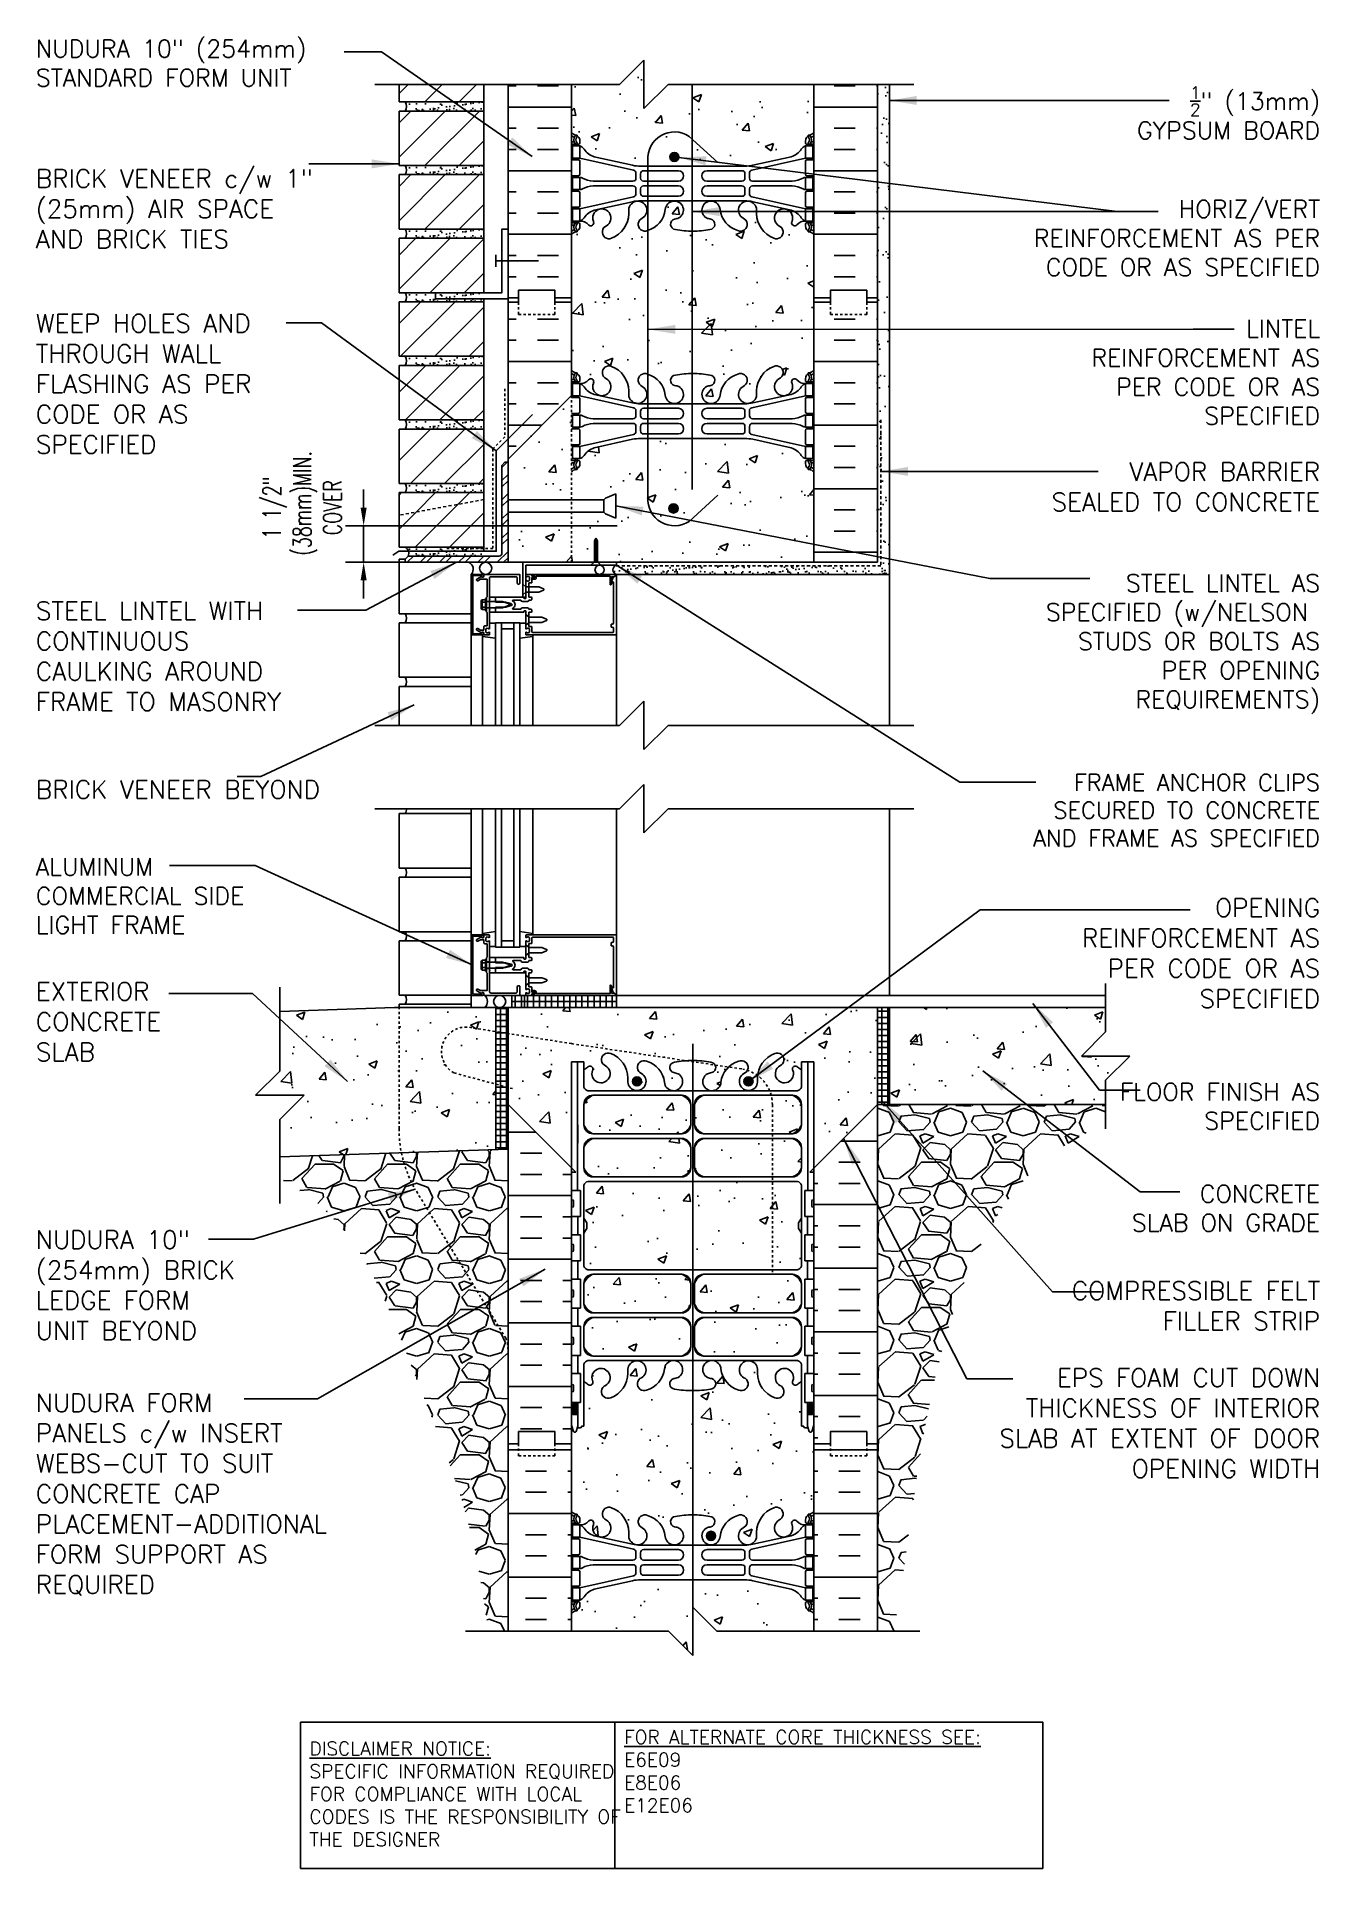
# Model space of a CAD drawing. Header units: inches. Extents: x -6.7 to 46.3, y 74.3 to 149.9.
import ezdxf

# ---------------------------------------------------------------- set-up
doc = ezdxf.new("R2010")
doc.units = ezdxf.units.IN
doc.header["$LTSCALE"] = 0.5
doc.header["$MEASUREMENT"] = 0
doc.linetypes.add('DASHED2', pattern=[0.375, 0.25, -0.125])
doc.linetypes.add('HIDDEN2', pattern=[0.1875, 0.125, -0.0625])
for name, color, linetype in [('HATCH', 12, 'Continuous'), ('Hidden2', 12, 'HIDDEN2'), ('LINE18', 9, 'Continuous'), ('line25', 2, 'Continuous'), ('LINE3', 3, 'Continuous'), ('LINE50', 5, 'Continuous'), ('LINE65', 3, 'Continuous'), ('LINE9', 9, 'Continuous'), ('Slab', 5, 'Continuous'), ('TEXT', 4, 'Continuous'), ('Web_Edge', 9, 'Continuous')]:
    doc.layers.add(name, color=color, linetype=linetype)
doc.styles.add('DIM', font='romans.shx', dxfattribs={"width": 0.7})
doc.styles.add('ROMANS', font='romans.shx', dxfattribs={"height": 0.75})
doc.styles.get("Standard").update_dxf_attribs({"font": 'romans.shx', "height": 0.75})
doc.dimstyles.new('ext_12', dxfattribs={"dimscale": 12, "dimtxt": 0.09375, "dimasz": 0.09375, "dimexe": 0.09375, "dimexo": 0.0625, "dimgap": 0.0625, "dimtad": 1, "dimdec": 1, "dimzin": 2, "dimdsep": 46, "dimlunit": 4, "dimtxsty": 'DIM', "dimcen": 0.09, "dimdle": 0.09375, "dimclrt": 4, "dimadec": 0, "dimazin": 0, "dimtfac": 1, "dimtdec": 1, "dimtmove": 1, "dimatfit": 3, "dimfxl": 1, "dimfrac": 2, "dimtolj": 1, "dimtzin": 0, "dimarcsym": 0})
doc.dimstyles.new('ext_8', dxfattribs={"dimscale": 8, "dimtxt": 0.09375, "dimasz": 0.09375, "dimexe": 0.09375, "dimexo": 0.0625, "dimgap": 0.0625, "dimtad": 1, "dimdec": 6, "dimzin": 3, "dimdsep": 46, "dimlunit": 4, "dimtxsty": 'DIM', "dimcen": 0.09, "dimdle": 0.09375, "dimclrt": 4, "dimadec": 0, "dimazin": 0, "dimtfac": 1, "dimtdec": 6, "dimtmove": 2, "dimatfit": 3, "dimfxl": 1, "dimfrac": 2, "dimtolj": 1, "dimtzin": 0, "dimarcsym": 0})
pattern_1 = [(45, (-108.4953, -49.4303), (-0.707107, 0.707107), [])]
pattern_2 = [(37.5, (2, 0), (-0.0314967, 0.963412), [0, -0.76, 0, -0.85, 0, -0.8125]), (7.5, (2, 0), (0.884888, 1.411073), [0, -0.41, 0, -0.685, 0, -0.2625]), (327.5, (1.385, 0), (1.557071, 0.0028295), [0, -0.25, 0, -0.9, 0, -1.175]), (317.5, (1.385, 0), (1.503063, 0.438838), [0, -0.125, 0, -0.59, 0, -0.675])]

msp = doc.modelspace()

# ---------------------------------------------------------------- texts
at = {"layer": 'TEXT'}
for s, insert, char_height, width, attachment_point in [('NUDURA 10" (254mm) STANDARD FORM UNIT', (-6.7019912, 148.8135056), 0.72, 14.97902193, 4), ('\\A1;{\\H0.7x;\\S1/2;}" (13mm) GYPSUM BOARD', (46.3206315, 146.7645496), 0.72, 9.475700367, 6), ('HORIZ/VERT REINFORCEMENT AS PER CODE OR AS SPECIFIED', (46.3206315, 141.5948586), 0.72, 13.971097674, 6), ('LINTEL REINFORCEMENT AS PER CODE OR AS SPECIFIED', (46.3206315, 136.0567904), 0.72, 11.679221649, 6), ('\\pt9.36;STEEL LINTEL AS SPECIFIED (w/NELSON  STUDS OR BOLTS AS PER OPENING REQUIREMENTS)', (46.3206315, 124.8335649), 0.72, 13.165232317, 6), ('ALUMINUM COMMERCIAL SIDE LIGHT FRAME', (-6.7019912, 114.4431923), 0.72, 11.943816171, 4), ('FLOOR FINISH AS SPECIFIED', (46.3206315, 105.7568688), 0.72, 9.056436142, 6), ('CONCRETE \\PSLAB ON GRADE', (46.3206315, 101.5461884), 0.72, 9.056436142, 6), ('{\\LDISCLAIMER NOTICE:}\\PSPECIFIC INFORMATION REQUIRED FOR COMPLIANCE WITH LOCAL CODES IS THE RESPONSIBILITY OF THE DESIGNER', (4.591249, 77.3747965), 0.5625, 14.00235015, 4), ('{\\LFOR ALTERNATE CORE THICKNESS SEE:\\P}E6E09\\PE8E06\\PE12E06', (17.5832165, 78.3148262), 0.5625, 23.332952103, 4)]:
    msp.add_mtext(s, dxfattribs=dict(at, insert=insert, char_height=char_height, width=width, attachment_point=attachment_point))
at = {"layer": 'TEXT', "char_height": 0.75, "style": 'ROMANS'}
for s, insert, width, attachment_point in [('BRICK VENEER c/w 1" (25mm) AIR SPACE AND BRICK TIES', (-6.7019912, 142.8033487), 12.54927775, 4), ('WEEP HOLES AND THROUGH WALL FLASHING AS PER CODE OR AS SPECIFIED', (-6.7019912, 135.5772643), 12.54927775, 4), ('VAPOR BARRIER SEALED TO CONCRETE', (46.3206315, 132.3282772), 12.574050033, 3), ('STEEL LINTEL WITH CONTINUOUS CAULKING AROUND FRAME TO MASONRY', (-6.7019912, 124.336155), 12.54927775, 4), ('{\\H0.9167x;FRAME ANCHOR CLIPS SECURED TO CONCRETE AND FRAME AS SPECIFIED}', (46.3206315, 119.4686078), 13.820396342, 3), ('BRICK VENEER BEYOND ', (-6.7019912, 118.8367581), 12.000649073, 4), ('OPENING REINFORCEMENT AS PER CODE OR AS SPECIFIED', (46.3206315, 114.3298208), 11.662038931, 3), ('EXTERIOR CONCRETE SLAB', (-6.7019912, 109.2496052), 8.606429009, 4), ('NUDURA 10" (254mm) BRICK LEDGE FORM \\PUNIT BEYOND', (-6.7019912, 98.3758303), 11.70292917, 4), ('COMPRESSIBLE FELT FILLER STRIP', (46.3206315, 98.5232384), 11.339612477, 3), ('EPS FOAM CUT DOWN THICKNESS OF INTERIOR SLAB AT EXTENT OF DOOR OPENING WIDTH', (46.3206315, 94.9293063), 14.914004336, 3), ('NUDURA FORM PANELS c/w INSERT WEBS-CUT TO SUIT CONCRETE CAP PLACEMENT-ADDITIONAL FORM SUPPORT AS REQUIRED', (-6.7019912, 89.7336809), 11.944665999, 4)]:
    msp.add_mtext(s, dxfattribs=dict(at, insert=insert, width=width, attachment_point=attachment_point))

# ---------------------------------------------------------------- blocks, each defined once
blk = doc.blocks.new('*D3')
at = {"layer": 'Defpoints', "color": 0, "transparency": 16777216}
for p in [(6.83, 129.72), (17.802, 129.72), (15.416, 128.215)]:
    blk.add_point(p, dxfattribs=at)
at = {"layer": 'TEXT', "color": 0, "lineweight": -2, "transparency": 16777216}
for p, q in [((6.83, 130.47), (6.83, 131.22)), ((17.302, 129.72), (6.08, 129.72)), ((6.83, 128.215), (6.83, 129.72)), ((14.916, 128.215), (6.08, 128.215)), ((6.83, 127.465), (6.83, 126.715))]:
    blk.add_line(p, q, dxfattribs=at)
at = {"layer": 'TEXT', "color": 0, "transparency": 16777216}
for points in [[(6.705, 130.47), (6.955, 130.47), (6.83, 129.72)], [(6.705, 127.465), (6.955, 127.465), (6.83, 128.215)]]:
    blk.add_solid(points, dxfattribs=at)
at = {"layer": 'TEXT', "color": 4, "transparency": 16777216, "insert": (4.291, 130.465), "char_height": 0.75, "attachment_point": 5, "rotation": 90, "style": 'DIM'}
blk.add_mtext('\\A1;1 1/2" \\P (38mm)MIN. \\PCOVER', dxfattribs=at)

# ---------------------------------------------------------------- dimensions: what is measured, and where the dimension line sits
at = {"layer": 'TEXT'}
dim = msp.add_linear_dim(base=(6.829878, 129.719911), p1=(15.4161015, 128.2148277), p2=(17.802299, 129.719911), angle=90, text='<> \\P (38mm)MIN. \\PCOVER', dimstyle='ext_8', dxfattribs=at)
dim.commit()
dim.dimension.update_dxf_attribs({"geometry": '*D3', "text_midpoint": (4.2914951, 130.4648277), "dimtype": 160})

# ---------------------------------------------------------------- hatches: boundary and pattern name
at = {"layer": 'HATCH'}
h = msp.add_hatch(dxfattribs=at)
h.set_pattern_fill('AR-CONC', color=256, scale=0.5)
h.paths.add_polyline_path([(12.2911015, 109.8328432), (11.2911015, 109.8328432), (8.1036015, 109.8328432), (3.370375, 109.6771239), (3.3691826, 107.2133614), (2.3691826, 106.2133614), (4.3691826, 106.2133614), (3.3695002, 105.213679), (3.3695002, 103.6738489), (12.2911015, 103.9673624)])
h.paths.add_polyline_path([(15.4161015, 107.5887956), (15.9261004, 107.5887956), (15.926101, 107.2668548, 0.1089334971), (16.0787696, 107.3800403, -0.8344002605), (16.2902738, 107.2544959), (16.2785636, 107.23315, 2.155403934), (16.8172115, 107.4275678, -1), (17.0308008, 107.93867, -0.3112229933), (17.7397752, 106.9226758), (17.7392653, 106.757688, 1.6613820595), (18.3003484, 107.1104284, -1), (18.5139377, 107.6215306, -0.3070940775), (19.2526187, 106.7260977, 1.6045158418), (19.8112611, 107.1019736, 0.0556171619), (19.6319628, 107.1475442, -0.8432432356), (19.6662793, 107.5798654, -0.0499324055), (20.4161015, 107.6442858, -0.0499324055), (21.1659236, 107.5798654, -0.8432432356), (21.2002401, 107.1475442, 0.0556171619), (21.0209419, 107.1019736, 1.6045158418), (21.5795842, 106.7260977, -0.3070940775), (22.3182653, 107.6215306, -1), (22.5318546, 107.1104284, 1.6613820595), (23.0929376, 106.757688), (23.0924878, 106.9032342, -0.3161137694), (23.8014022, 107.93867, -1), (24.0149915, 107.4275678, 2.155403934), (24.5536393, 107.23315), (24.5419291, 107.2544959, -0.8343745963), (24.7534284, 107.380046, 0.1089398157), (24.9061051, 107.2668534), (24.9061051, 107.5887956), (25.4161015, 107.5887956), (25.4161015, 103.2072339), (28.0411015, 105.8328432), (28.0411015, 109.8328432), (12.7911015, 109.8328432), (12.7911015, 105.8328432), (15.4161015, 103.2078432)])
h.paths.add_polyline_path([(38.4627027, 107.8307722), (36.4627027, 107.8307722), (37.4627027, 108.8307722), (37.4627027, 109.8328432), (28.5411015, 109.8328432), (28.5411015, 105.8322663), (37.4627027, 105.8328432), (37.4627027, 106.8307722)])
h.paths.add_polyline_path([(24.9061051, 104.0580627, 0.2256517541), (24.5311051, 104.4330627), (20.8673556, 104.4330627, 0.2256517541), (20.4923556, 104.0580627), (20.4923556, 103.2172568, 0.2256517541), (20.8673556, 102.8422568), (24.5311051, 102.8422568, 0.2256517541), (24.9061051, 103.2172568)])
h.paths.add_polyline_path([(24.9061051, 105.8394902, 0.2256517541), (24.5311051, 106.2144902), (20.8673556, 106.2144902, 0.2256517541), (20.4923556, 105.8394902), (20.4923556, 104.9986843, 0.2256517541), (20.8673556, 104.6236843), (24.5311051, 104.6236843, 0.2256517541), (24.9061051, 104.9986843)], flags=17)
h.paths.add_polyline_path([(20.3398556, 104.9986843), (20.3398556, 105.8394902, 0.2256517541), (19.9648556, 106.2144902), (16.3011061, 106.2144902, 0.2256517541), (15.9261061, 105.8394902), (15.9261061, 104.9986843, 0.2256517541), (16.3011061, 104.6236843), (19.9648556, 104.6236843, 0.2256517541)], flags=17)
h.paths.add_polyline_path([(20.3398556, 104.0580627, 0.2256517541), (19.9648556, 104.4330627), (16.3011061, 104.4330627, 0.2256517541), (15.9261061, 104.0580627), (15.9261061, 103.2172568, 0.2256517541), (16.3011061, 102.8422568), (19.9648556, 102.8422568, 0.2256517541), (20.3398556, 103.2172568)])
h.paths.add_polyline_path([(24.7861051, 100.8328432), (24.7861051, 100.9451932), (24.9061051, 101.1451932), (24.9061051, 102.5066331, 0.2681384485), (24.7449544, 102.6547566), (16.0872567, 102.6547566, 0.2681558505), (15.9261018, 102.5066196), (15.9261018, 101.1451866), (16.0460978, 100.9451932), (16.0460978, 100.8328432), (16.0460978, 100.7204932), (15.9261018, 100.5204999), (15.9261018, 99.1590669, 0.2681558505), (16.0872567, 99.0109299), (24.7449544, 99.0109299, 0.2681384485), (24.9061051, 99.1590534), (24.9061051, 100.5204932), (24.7861051, 100.7204932)])
h.paths.add_polyline_path([(20.3398556, 98.4484297, 0.2256517541), (19.9648556, 98.8234297), (16.3011061, 98.8234297, 0.2256517541), (15.9261061, 98.4484297), (15.9261061, 97.6076238, 0.2256517541), (16.3011061, 97.2326238), (19.9648556, 97.2326238, 0.2256517541), (20.3398556, 97.6076238)])
h.paths.add_polyline_path([(20.3398556, 96.6670022, 0.2256517541), (19.9648556, 97.0420022), (16.3011061, 97.0420022, 0.2256517541), (15.9261061, 96.6670022), (15.9261061, 95.8261963, 0.2256517541), (16.3011061, 95.4511963), (19.9648556, 95.4511963, 0.2256517541), (20.3398556, 95.8261963)])
h.paths.add_polyline_path([(24.9061051, 96.6670022, 0.2256517541), (24.5311051, 97.0420022), (20.8673556, 97.0420022, 0.2256517541), (20.4923556, 96.6670022), (20.4923556, 95.8261963, 0.2256517541), (20.8673556, 95.4511963), (24.5311051, 95.4511963, 0.2256517541), (24.9061051, 95.8261963)])
h.paths.add_polyline_path([(24.9061051, 98.4484297, 0.2256517541), (24.5311051, 98.8234297), (20.8673556, 98.8234297, 0.2256517541), (20.4923556, 98.4484297), (20.4923556, 97.6076238, 0.2256517541), (20.8673556, 97.2326238), (24.5311051, 97.2326238, 0.2256517541), (24.9061051, 97.6076238)])
h.paths.add_polyline_path([(25.4161015, 91.8328432), (25.4161015, 92.5922319), (25.3311051, 92.3315764, -0.6), (25.2311051, 92.3315764), (25.182192, 92.4815764), (25.0561051, 92.4815764, -0.4142135624), (25.0061051, 92.5315764), (25.0061051, 92.5615764), (24.9061051, 92.5615764), (24.9061051, 94.3988331, 0.1089354803), (24.7534333, 94.2856462, -0.8344002611), (24.5419291, 94.4111906), (24.5536393, 94.4325365, 2.155403934), (24.0149915, 94.2381187, -1), (23.8014022, 93.7270165, -0.3112229933), (23.0924278, 94.7430107), (23.0929376, 94.9079985, 1.6613820595), (22.5318546, 94.5552581, -1), (22.3182653, 94.0441559, -0.3009499256), (21.582025, 94.9164533, 1.6613820595), (21.0209419, 94.5637129, 0.0556171619), (21.2002401, 94.5181423, -0.8432432356), (21.1659236, 94.085821, -0.0499324055), (20.4161015, 94.0214007, -0.0499324055), (19.6662793, 94.085821, -0.8432432356), (19.6319628, 94.5181423, 0.0556171619), (19.8112611, 94.5637129, 1.6613820595), (19.250178, 94.9164533, -0.3009499256), (18.5139377, 94.0441559, -1), (18.3003484, 94.5552581, 1.6613820595), (17.7392653, 94.9079985), (17.7397752, 94.7430107, -0.3112229933), (17.0308008, 93.7270165, -1), (16.8172115, 94.2381187, 2.155403934), (16.2785636, 94.4325365), (16.2902738, 94.4111906, -0.8343745963), (16.0787746, 94.2856405, 0.1089377873), (15.9261011, 94.3988316), (15.9260978, 92.5615764), (15.8260978, 92.5615764), (15.8260978, 92.5315764, -0.4142135624), (15.7760978, 92.4815764), (15.6500109, 92.4815764), (15.6010978, 92.3315764, -0.6), (15.5010978, 92.3315764), (15.4161015, 92.5922319), (15.4161015, 91.8328432), (15.4161015, 89.0251651, 0.0884161507), (15.5621045, 88.9278534), (15.6521045, 88.9278534), (15.6521045, 88.8861273, -0.2490694202), (15.7621045, 88.6790041), (15.7621045, 88.6115041, -0.4142135624), (15.6996045, 88.5490041), (15.6521045, 88.5490041), (15.6521045, 88.4790041), (15.7571045, 88.4790041, 0.2317357957), (16.114769, 88.6300285, -0.8344002598), (16.3262732, 88.5044841), (16.314563, 88.4831382, 2.155403934), (16.8532108, 88.6775559, -1), (17.0668001, 89.1886581, -0.3112229934), (17.7757746, 88.172664), (17.7752647, 88.0076762, 1.6613820595), (18.3363477, 88.3604166, -1), (18.549937, 88.8715188, -0.3009499256), (19.2861774, 87.9992214, 1.6613820595), (19.8472604, 88.3519617, 0.0556171619), (19.6679622, 88.3975323, -0.8432432356), (19.7022787, 88.8298536, -0.0475443617), (20.4161056, 88.8946092, -0.0475443617), (21.1299325, 88.8298536, -0.8432432356), (21.1642489, 88.3975323, 0.0556171619), (20.9849507, 88.3519617, 1.6613820595), (21.5460338, 87.9992214, -0.3009499256), (22.2822741, 88.8715188, -1), (22.4958634, 88.3604166, 1.6613820595), (23.0569465, 88.0076762), (23.0564366, 88.172664, -0.3112229933), (23.765411, 89.1886581, -1), (23.9790003, 88.6775559, 2.155403934), (24.5176482, 88.4831382), (24.505938, 88.5044841, -0.8343745963), (24.7174372, 88.6300342, 0.2317403101), (25.0751067, 88.4790041), (25.1801067, 88.4790041), (25.1801067, 88.5490041), (25.1326067, 88.5490041, -0.4142135624), (25.0701067, 88.6115041), (25.0701067, 88.6790041, -0.2490694202), (25.1801067, 88.8861273), (25.1801067, 88.9278534), (25.2701067, 88.9278534, 0.0884104075), (25.4161015, 89.0251572)])
h.paths.add_polyline_path([(24.4816926, 85.8243942), (22.900897, 86.1773534, 0.0549743364), (22.5740266, 86.2134013), (20.4161056, 86.2134013), (18.2581846, 86.2134013, 0.0549743364), (17.9313141, 86.1773534), (16.3505186, 85.8243942, 0.1809141487), (15.9327974, 85.5130493, -0.155528605), (15.7571045, 85.3790041), (15.6521045, 85.3790041), (15.6521045, 85.3090041), (15.6996045, 85.3090041, -0.4142135624), (15.7621045, 85.2465041), (15.7621045, 85.1790041, -0.2490694202), (15.6521045, 84.971881), (15.6521045, 84.9301549), (15.5621045, 84.9301549, 0.0884161507), (15.4161015, 84.8328432), (15.4161015, 84.0877083), (19.4161015, 84.0877083), (20.4161015, 83.0877083), (20.4161015, 85.0877083), (21.4161015, 84.0877083), (25.4161015, 84.0877083), (25.4161015, 84.8328511, 0.0884104075), (25.2701067, 84.9301549), (25.1801067, 84.9301549), (25.1801067, 84.971881, -0.2490694202), (25.0701067, 85.1790041), (25.0701067, 85.2465041, -0.4142135624), (25.1326067, 85.3090041), (25.1801067, 85.3090041), (25.1801067, 85.3790041), (25.0751067, 85.3790041, -0.155528605), (24.8994138, 85.5130493, 0.1809141487)])
h.paths.add_polyline_path([(25.4161015, 147.9376558), (19.3989277, 147.9376558), (18.3989277, 146.9376558), (18.3989277, 148.9376558), (17.3989277, 147.9376558), (15.4161015, 147.9363612), (15.4161015, 145.9446424, 0.0884161507), (15.5621045, 145.8473307), (15.6521045, 145.8473307), (15.6521045, 145.8056047, -0.2490694202), (15.7621045, 145.5984815), (15.7621045, 145.5309815, -0.4142135624), (15.6996045, 145.4684815), (15.6521045, 145.4684815), (15.6521045, 145.3984815), (15.7571045, 145.3984815, -0.1686720398), (15.9430855, 145.2488986, 0.174450119), (16.3505186, 144.9530915), (17.9313141, 144.6001323, 0.0549743364), (18.2581846, 144.5640844), (20.4161056, 144.5640844), (22.5740266, 144.5640844, 0.0549743364), (22.900897, 144.6001323), (24.4816926, 144.9530915, 0.174450119), (24.8891256, 145.2488986, -0.1686720398), (25.0751067, 145.3984815), (25.1801067, 145.3984815), (25.1801067, 145.4684815), (25.1326067, 145.4684815, -0.4142135624), (25.0701067, 145.5309815), (25.0701067, 145.5984815, -0.2490694202), (25.1801067, 145.8056047), (25.1801067, 145.8473307), (25.2701067, 145.8473307, 0.0884104074), (25.4161015, 145.9446346)])
h.paths.add_polyline_path([(25.4161015, 138.9446424), (25.4161015, 141.7523285, 0.0884104075), (25.2701067, 141.8496323), (25.1801067, 141.8496323), (25.1801067, 141.8913584, -0.2490694202), (25.0701067, 142.0984815), (25.0701067, 142.1659815, -0.4142135624), (25.1326067, 142.2284815), (25.1801067, 142.2284815), (25.1801067, 142.2984815), (25.0751067, 142.2984815, 0.2317357951), (24.7174422, 142.1474572, -0.8344002631), (24.505938, 142.2730016), (24.5176482, 142.2943475, 2.155403934), (23.9790003, 142.0999298, -1), (23.765411, 141.5888275, -0.3112229933), (23.0564366, 142.6048217), (23.0569465, 142.7698095, 1.6613820594), (22.4958634, 142.4170691, -1), (22.2822741, 141.9059669, -0.3070940775), (21.543593, 142.8013998, 1.6045158418), (20.9849507, 142.4255239, 0.0440039393), (21.1260998, 142.3861466, -0.9214380785), (21.1299325, 141.9476321, -0.0475443617), (20.4161056, 141.8828764, -0.0475443617), (19.7022787, 141.9476321, -0.9214380785), (19.7061114, 142.3861466, 0.0440039393), (19.8472604, 142.4255239, 1.6045158419), (19.2886181, 142.8013998, -0.3070940775), (18.549937, 141.9059669, -1), (18.3363477, 142.4170691, 1.6613820595), (17.7752647, 142.7698095), (17.7757145, 142.6242633, -0.3161137694), (17.0668001, 141.5888275, -1), (16.8532108, 142.0999298, 2.1355427877), (16.3127471, 142.2993449, -0.9404473606), (16.1147739, 142.1474515, 0.2317403101), (15.7571045, 142.2984815), (15.6521045, 142.2984815), (15.6521045, 142.2284815), (15.6996045, 142.2284815, -0.4142135624), (15.7621045, 142.1659815), (15.7621045, 142.0984815, -0.2490694202), (15.6521045, 141.8913584), (15.6521045, 141.8496323), (15.5621045, 141.8496323, 0.0884161507), (15.4161015, 141.7523206), (15.4161015, 138.9446424), (15.4161015, 136.1369642, 0.0884161507), (15.5621045, 136.0396526), (15.6521045, 136.0396526), (15.6521045, 135.9979265, -0.2490694202), (15.7621045, 135.7908033), (15.7621045, 135.7233033, -0.4142135624), (15.6996045, 135.6608033), (15.6521045, 135.6608033), (15.6521045, 135.5908033), (15.7571045, 135.5908033, 0.2317357949), (16.114769, 135.7418277, -0.8344002641), (16.3262732, 135.6162833), (16.314563, 135.5949374, 2.155403934), (16.8532108, 135.7893551, -1), (17.0668001, 136.3004573, -0.3112229933), (17.7757746, 135.2844632), (17.7752647, 135.1194754, 1.6613820595), (18.3363477, 135.4722157, -1), (18.549937, 135.983318, -0.3070940775), (19.2886181, 135.087885, 1.6045158418), (19.8472604, 135.4637609, 0.0440039393), (19.7061114, 135.5031382, -0.9214380786), (19.7022787, 135.9416528, -0.0475443617), (20.4161056, 136.0064084, -0.0475443617), (21.1299325, 135.9416528, -0.9214380785), (21.1260998, 135.5031382, 0.0440039393), (20.9849507, 135.4637609, 1.6045158418), (21.543593, 135.087885, -0.3070940775), (22.2822741, 135.983318, -1), (22.4958634, 135.4722157, 1.6613820595), (23.0569465, 135.1194754), (23.0564967, 135.2650216, -0.3161137694), (23.765411, 136.3004573, -1), (23.9790003, 135.7893551, 2.1355427877), (24.5194641, 135.58994, -0.9404473606), (24.7174372, 135.7418334, 0.2317403101), (25.0751067, 135.5908033), (25.1801067, 135.5908033), (25.1801067, 135.6608033), (25.1326067, 135.6608033, -0.4142135624), (25.0701067, 135.7233033), (25.0701067, 135.7908033, -0.2490694202), (25.1801067, 135.9979265), (25.1801067, 136.0396526), (25.2701067, 136.0396526, 0.0884104075), (25.4161015, 136.1369564)])
h.paths.add_polyline_path([(25.4161015, 131.9446503, 0.0884104075), (25.2701067, 132.0419541), (25.1801067, 132.0419541), (25.1801067, 132.0836802, -0.2490694202), (25.0701067, 132.2908033), (25.0701067, 132.3583033, -0.4142135624), (25.1326067, 132.4208033), (25.1801067, 132.4208033), (25.1801067, 132.4908033), (25.0751067, 132.4908033, -0.1686720398), (24.8891256, 132.6403863, 0.174450119), (24.4816926, 132.9361934), (22.900897, 133.2891526, 0.0549743364), (22.5740266, 133.3252005), (20.4161056, 133.3252005), (18.2581846, 133.3252005, 0.0549743364), (17.9313141, 133.2891526), (16.3505186, 132.9361934, 0.174450119), (15.9430855, 132.6403863, -0.1686720398), (15.7571045, 132.4908033), (15.6521045, 132.4908033), (15.6521045, 132.4208033), (15.6996045, 132.4208033, -0.4142135624), (15.7621045, 132.3583033), (15.7621045, 132.2908033, -0.2490694202), (15.6521045, 132.0836802), (15.6521045, 132.0419541), (15.5621045, 132.0419541, 0.0884161507), (15.4161015, 131.9446424), (15.4161015, 130.7863182), (16.7443334, 130.7863182), (16.8175567, 130.8595415), (17.2443334, 131.0363182), (17.2443334, 130.0363182), (16.8175567, 130.2130949), (16.7443334, 130.2863182), (15.4161015, 130.2863182), (15.4161015, 128.2148277), (16.3599563, 128.2148277), (16.3599563, 129.095319), (16.4224563, 129.2148277), (16.4849563, 129.095319), (16.4849563, 128.2148277), (17.275865, 128.2148277), (25.4161015, 128.2148277)])
h.paths.add_polyline_path([(15.4161015, 131.9446424), (15.4161015, 135.1038218), (12.7911015, 132.4738182), (12.7911015, 130.7863182), (15.4161015, 130.7863182)])
h.paths.add_polyline_path([(15.4161015, 130.2863182), (12.7911015, 130.2863182), (12.7911015, 128.2148277), (15.4161015, 128.2148277)])
h = msp.add_hatch(dxfattribs=at)
h.set_pattern_fill('ANSI31', color=256, scale=8, style=0)
h.set_pattern_definition([(45, (-108.4953, -44.1803), (-0.707107, 0.707107), [])])
h.paths.add_polyline_path([(11.7911015, 147.931056), (8.2911015, 147.931056), (8.2911015, 147.2148277), (11.7911015, 147.2148277)])
h = msp.add_hatch(dxfattribs=at)
h.set_pattern_fill('INSUL', color=256, scale=7, style=0)
h.paths.add_polyline_path([(15.4161015, 147.931056), (12.7911015, 147.931056), (12.7911015, 138.9446424), (13.2286015, 138.9446424), (13.2286015, 139.4446424), (14.7286015, 139.4446424), (14.7286015, 138.9446424), (15.1661015, 138.9446424), (15.4161015, 138.9446424)])
h.paths.add_polyline_path([(28.0411015, 147.931056), (25.4161015, 147.931056), (25.4161015, 140.9778168), (28.0411015, 140.9778168)])
h.paths.add_polyline_path([(28.0411015, 140.9778168), (25.4161015, 140.9778168), (25.4161015, 138.9446424), (25.6661015, 138.9446424), (26.1036015, 138.9446424), (26.1036015, 139.4446424), (27.6036015, 139.4446424), (27.6036015, 138.9446424), (28.0411015, 138.9446424)])
h = msp.add_hatch(dxfattribs=at)
h.set_pattern_fill('AR-SAND', color=256, scale=0.5, style=0)
h.set_pattern_definition([(37.5, (-2807.8135, -357.8431), (-0.03149668, 0.96341188), [0, -0.76, 0, -0.85, 0, -0.8125]), (7.5, (-2807.8135, -357.8431), (0.88488835, 1.41107303), [0, -0.41, 0, -0.685, 0, -0.2625]), (327.5, (-2808.4285, -357.8431), (1.55707093, 0.00282953), [0, -0.25, 0, -0.9, 0, -1.175]), (317.5, (-2808.4285, -357.8431), (1.5030633, 0.4388378), [0, -0.125, 0, -0.59, 0, -0.675])])
h.paths.add_polyline_path([(28.5411015, 135.0015948), (28.0411015, 135.0015948), (28.0411015, 129.7020107), (28.5411015, 129.7020107)])
h.paths.add_polyline_path([(28.0411015, 135.0015948), (28.5411015, 135.0015948), (28.5411015, 139.2389194), (28.0411015, 139.2389194), (28.0411015, 138.9446424)])
h.paths.add_polyline_path([(28.0411015, 139.2389194), (28.5411015, 139.2389194), (28.5411015, 147.9355848), (28.0411015, 147.9355848)])
h = msp.add_hatch(dxfattribs=at)
h.set_pattern_fill('ANSI31', color=256, scale=8, style=0)
h.set_pattern_definition([(45, (-108.4953, -46.8053), (-0.707107, 0.707107), [])])
h.paths.add_polyline_path([(11.7911015, 144.5898277), (11.7911015, 146.8398277), (8.2911015, 146.8398277), (8.2911015, 144.5898277)])
h = msp.add_hatch(dxfattribs=at)
h.set_pattern_fill('AR-SAND', color=256, scale=0.25, style=0)
h.set_pattern_definition([(37.5, (-108.4953, -33.6803), (-0.01574834, 0.48170594), [0, -0.38, 0, -0.425, 0, -0.40625]), (7.5, (-108.4953, -33.6803), (0.4424442, 0.7055365), [0, -0.205, 0, -0.3425, 0, -0.13125]), (327.5, (-108.8028, -33.6803), (0.7785355, 0.0014148), [0, -0.125, 0, -0.45, 0, -0.5875]), (317.5, (-108.8028, -33.6803), (0.7515317, 0.2194189), [0, -0.0625, 0, -0.295, 0, -0.3375])])
h.paths.add_polyline_path([(11.7911015, 147.2148277), (8.5411015, 147.2148277, -0.3182332765), (8.5411015, 146.8398277), (11.7911015, 146.8398277)])
h = msp.add_hatch(dxfattribs=at)
h.set_pattern_fill('AR-SAND', color=256, scale=0.25, style=0)
h.set_pattern_definition([(37.5, (-108.4953, -36.3053), (-0.01574834, 0.48170594), [0, -0.38, 0, -0.425, 0, -0.40625]), (7.5, (-108.4953, -36.3053), (0.4424442, 0.7055365), [0, -0.205, 0, -0.3425, 0, -0.13125]), (327.5, (-108.8028, -36.3053), (0.7785355, 0.0014148), [0, -0.125, 0, -0.45, 0, -0.5875]), (317.5, (-108.8028, -36.3053), (0.7515317, 0.2194189), [0, -0.0625, 0, -0.295, 0, -0.3375])])
h.paths.add_polyline_path([(11.7911015, 144.5898277), (8.5411015, 144.5898277, -0.3182332765), (8.5411015, 144.2148277), (11.7911015, 144.2148277)])
h = msp.add_hatch(dxfattribs=at)
h.set_pattern_fill('ANSI31', color=256, scale=8, style=0)
h.set_pattern_definition(pattern_1)
h.paths.add_polyline_path([(11.7911015, 141.9648277), (11.7911015, 144.2148277), (8.2911015, 144.2148277), (8.2911015, 141.9648277)])
h = msp.add_hatch(dxfattribs=at)
h.set_pattern_fill('ANSI31', color=256, scale=8, style=0)
h.set_pattern_definition(pattern_1)
h.paths.add_polyline_path([(8.2911015, 139.3398277), (11.7911015, 139.3398277), (11.7911015, 141.5898277), (8.2911015, 141.5898277)])
h = msp.add_hatch(dxfattribs=at)
h.set_pattern_fill('AR-SAND', color=256, scale=0.25, style=0)
h.set_pattern_definition([(37.5, (-108.4953, -38.9303), (-0.01574834, 0.48170594), [0, -0.38, 0, -0.425, 0, -0.40625]), (7.5, (-108.4953, -38.9303), (0.4424442, 0.7055365), [0, -0.205, 0, -0.3425, 0, -0.13125]), (327.5, (-108.8028, -38.9303), (0.7785355, 0.0014148), [0, -0.125, 0, -0.45, 0, -0.5875]), (317.5, (-108.8028, -38.9303), (0.7515317, 0.2194189), [0, -0.0625, 0, -0.295, 0, -0.3375])])
h.paths.add_polyline_path([(11.7911015, 141.9648277), (8.5411015, 141.9648277, -0.3182332765), (8.5411015, 141.5898277), (11.7911015, 141.5898277)])
h = msp.add_hatch(dxfattribs=at)
h.set_pattern_fill('AR-SAND', color=256, scale=0.25, style=0)
h.set_pattern_definition([(37.5, (-108.4953, -41.5553), (-0.01574834, 0.48170594), [0, -0.38, 0, -0.425, 0, -0.40625]), (7.5, (-108.4953, -41.5553), (0.4424442, 0.7055365), [0, -0.205, 0, -0.3425, 0, -0.13125]), (327.5, (-108.8028, -41.5553), (0.7785355, 0.0014148), [0, -0.125, 0, -0.45, 0, -0.5875]), (317.5, (-108.8028, -41.5553), (0.7515317, 0.2194189), [0, -0.0625, 0, -0.295, 0, -0.3375])])
h.paths.add_polyline_path([(11.7911015, 139.3398277), (8.5411015, 139.3398277, -0.3182332765), (8.5411015, 138.9648277), (11.7911015, 138.9648277)])
h = msp.add_hatch(dxfattribs=at)
h.set_pattern_fill('ANSI31', color=256, scale=8, style=0)
h.set_pattern_definition(pattern_1)
h.paths.add_polyline_path([(11.7911015, 136.7148277), (11.7911015, 138.9648277), (8.2911015, 138.9648277), (8.2911015, 136.7148277)])
h = msp.add_hatch(dxfattribs=at)
h.set_pattern_fill('INSUL', color=256, scale=7, style=0)
h.paths.add_polyline_path([(15.4161015, 138.9446424), (15.1661015, 138.9446424), (14.7286015, 138.9446424), (14.7286015, 138.4446424), (13.2286015, 138.4446424), (13.2286015, 138.9446424), (12.7911015, 138.9446424), (12.7911015, 132.8191834), (13.1358096, 132.8191834), (15.4161015, 135.1038218)])
h.paths.add_polyline_path([(28.0411015, 138.9446424), (27.6036015, 138.9446424), (27.6036015, 138.4446424), (26.1036015, 138.4446424), (26.1036015, 138.9446424), (25.6661015, 138.9446424), (25.4161015, 138.9446424), (25.4161015, 135.6013015), (28.0411015, 135.6013015)])
h.paths.add_polyline_path([(28.0411015, 135.6013015), (25.4161015, 135.6013015), (25.4161015, 128.2148277), (28.0411015, 128.2148277)])
h = msp.add_hatch(dxfattribs=at)
h.set_pattern_fill('ANSI31', color=256, scale=8, style=0)
h.set_pattern_definition(pattern_1)
h.paths.add_polyline_path([(11.7911015, 134.0898277), (11.7911015, 136.3398277), (8.2911015, 136.3398277), (8.2911015, 134.0898277)])
h = msp.add_hatch(dxfattribs=at)
h.set_pattern_fill('AR-SAND', color=256, scale=0.25, style=0)
h.set_pattern_definition([(37.5, (-108.4953, -44.1803), (-0.01574834, 0.48170594), [0, -0.38, 0, -0.425, 0, -0.40625]), (7.5, (-108.4953, -44.1803), (0.4424442, 0.7055365), [0, -0.205, 0, -0.3425, 0, -0.13125]), (327.5, (-108.8028, -44.1803), (0.7785355, 0.0014148), [0, -0.125, 0, -0.45, 0, -0.5875]), (317.5, (-108.8028, -44.1803), (0.7515317, 0.2194189), [0, -0.0625, 0, -0.295, 0, -0.3375])])
h.paths.add_polyline_path([(11.7911015, 136.7148277), (8.5411015, 136.7148277, -0.3182332765), (8.5411015, 136.3398277), (11.7911015, 136.3398277)])
h = msp.add_hatch(dxfattribs=at)
h.set_pattern_fill('AR-SAND', color=256, scale=0.25, style=0)
h.set_pattern_definition([(37.5, (-108.4953, -46.8053), (-0.01574834, 0.48170594), [0, -0.38, 0, -0.425, 0, -0.40625]), (7.5, (-108.4953, -46.8053), (0.4424442, 0.7055365), [0, -0.205, 0, -0.3425, 0, -0.13125]), (327.5, (-108.8028, -46.8053), (0.7785355, 0.0014148), [0, -0.125, 0, -0.45, 0, -0.5875]), (317.5, (-108.8028, -46.8053), (0.7515317, 0.2194189), [0, -0.0625, 0, -0.295, 0, -0.3375])])
h.paths.add_polyline_path([(11.7911015, 134.0898277), (8.5411015, 134.0898277, -0.3182332765), (8.5411015, 133.7148277), (11.7911015, 133.7148277)])
h = msp.add_hatch(dxfattribs=at)
h.set_pattern_fill('ANSI31', color=256, scale=8, style=0)
h.set_pattern_definition(pattern_1)
h.paths.add_polyline_path([(8.2911015, 131.4648277), (11.7911015, 131.4648277), (11.7911015, 133.7148277), (8.2911015, 133.7148277)])
h = msp.add_hatch(dxfattribs=at)
h.set_pattern_fill('ANSI32', color=256, scale=1.5, style=0)
h.set_pattern_definition([(45, (98.1506, -26.2187), (-0.3977476, 0.3977476), []), (45, (98.41576, -26.2187), (-0.3977476, 0.3977476), [])])
h.paths.add_polyline_path([(12.7911015, 132.3398277), (12.6661015, 132.3398277), (12.5411015, 132.2148277), (12.5411015, 128.5898277, -0.4142135624), (12.4161015, 128.4648277), (8.6661015, 128.4648277), (8.5411015, 128.3398277), (8.5411015, 128.2148277), (12.7911015, 128.2148277)])
h = msp.add_hatch(dxfattribs=at)
h.set_pattern_fill('ANSI31', color=256, scale=8, style=0)
h.set_pattern_definition(pattern_1)
h.paths.add_polyline_path([(8.2911015, 130.1576708), (11.7911015, 130.8054622), (11.7911015, 131.0898277), (8.2911015, 131.0898277)])
h = msp.add_hatch(dxfattribs=at)
h.set_pattern_fill('ANSI31', color=256, scale=8, style=0)
h.set_pattern_definition(pattern_1)
h.paths.add_polyline_path([(8.2911015, 130.1576708), (8.2911015, 128.8398277), (11.7911015, 128.8398277), (11.7911015, 130.8054622)])
h = msp.add_hatch(dxfattribs=at)
h.set_pattern_fill('AR-SAND', color=256, scale=0.25, style=0)
h.set_pattern_definition([(37.5, (-108.4953, -49.4303), (-0.01574834, 0.48170594), [0, -0.38, 0, -0.425, 0, -0.40625]), (7.5, (-108.4953, -49.4303), (0.4424442, 0.7055365), [0, -0.205, 0, -0.3425, 0, -0.13125]), (327.5, (-108.8028, -49.4303), (0.7785355, 0.0014148), [0, -0.125, 0, -0.45, 0, -0.5875]), (317.5, (-108.8028, -49.4303), (0.7515317, 0.2194189), [0, -0.0625, 0, -0.295, 0, -0.3375])])
h.paths.add_polyline_path([(11.7911015, 131.0898277), (11.7911015, 131.4648277), (8.5411015, 131.4648277, -0.3182332765), (8.5411015, 131.0898277)])
h = msp.add_hatch(dxfattribs=at)
h.set_pattern_fill('AR-SAND', color=256, scale=0.5, style=0)
h.set_pattern_definition(pattern_2)
h.paths.add_polyline_path([(28.5411015, 130.7937086), (28.1852476, 130.7937086), (28.1852476, 128.2148277), (28.5411015, 128.2148277)])
h = msp.add_hatch(dxfattribs=at)
h.set_pattern_fill('AR-SAND', color=256, scale=0.25, style=0)
h.set_pattern_definition([(37.5, (-108.4953, -52.0553), (-0.01574834, 0.48170594), [0, -0.38, 0, -0.425, 0, -0.40625]), (7.5, (-108.4953, -52.0553), (0.4424442, 0.7055365), [0, -0.205, 0, -0.3425, 0, -0.13125]), (327.5, (-108.8028, -52.0553), (0.7785355, 0.0014148), [0, -0.125, 0, -0.45, 0, -0.5875]), (317.5, (-108.8028, -52.0553), (0.7515317, 0.2194189), [0, -0.0625, 0, -0.295, 0, -0.3375])])
h.paths.add_polyline_path([(11.7911015, 128.8398277), (8.5411015, 128.8398277, -0.3182332765), (8.5411015, 128.4648277), (11.7911015, 128.4648277)])
h = msp.add_hatch(dxfattribs=at)
h.set_pattern_fill('AR-SAND', color=256, scale=0.25, style=0)
h.paths.add_polyline_path([(17.2122751, 128.0695527, 0.6856263079), (17.278634, 127.7148277), (19.3413257, 127.7148277), (19.3413257, 128.0695527)])
h = msp.add_hatch(dxfattribs=at)
h.set_pattern_fill('AR-SAND', color=256, scale=0.5, style=0)
h.set_pattern_definition(pattern_2)
h.paths.add_polyline_path([(28.5411015, 128.2148277), (28.1852476, 128.2148277), (28.1852476, 128.0695527), (19.2122751, 128.0695527, 0.6856263079), (19.278634, 127.7148277), (28.5411015, 127.7148277)])
h = msp.add_hatch(dxfattribs=at)
h.set_pattern_fill('AR-SAND', color=256, scale=0.25, style=0)
h.set_pattern_definition([(37.5, (2, 0), (-0.0157483, 0.481706), [0, -0.38, 0, -0.425, 0, -0.40625]), (7.5, (2, 0), (0.4424442, 0.7055365), [0, -0.205, 0, -0.3425, 0, -0.13125]), (327.5, (1.6925, 0), (0.7785355, 0.0014148), [0, -0.125, 0, -0.45, 0, -0.5875]), (317.5, (1.6925, 0), (0.7515317, 0.219419), [0, -0.0625, 0, -0.295, 0, -0.3375])])
h.paths.add_polyline_path([(28.5411015, 128.2148277), (28.1852476, 128.2148277), (28.1852476, 128.0695527), (19.2122751, 128.0695527, 0.6856263079), (19.278634, 127.7148277), (28.5411015, 127.7148277)])
h = msp.add_hatch(dxfattribs=at)
h.set_pattern_fill('NET', color=256, scale=2, style=0)
h.set_pattern_definition([(0, (-108.7712, -47.95293), (0, 0.25), []), (90, (-108.7712, -47.95293), (-0.25, 2e-17), [])])
h.paths.add_polyline_path([(12.7911015, 106.5375047), (12.2911015, 106.6714793), (12.2911015, 103.9673624), (12.7911015, 103.983812)])
h.paths.add_polyline_path([(12.7911015, 108.7339441), (12.2911015, 108.8232115), (12.2911015, 106.6714793), (12.7911015, 106.5375047)])
h.paths.add_polyline_path([(12.7911015, 109.8328432), (12.2911015, 109.8328432), (12.2911015, 108.8232115), (12.7911015, 108.7339441)])
h = msp.add_hatch(dxfattribs=at)
h.set_pattern_fill('NET', color=256, scale=2, style=0)
h.set_pattern_definition([(0, (-2.40854, -1.41056), (0, 0.25), []), (90, (-2.40854, -1.41056), (-0.25, 2e-17), [])])
h.paths.add_polyline_path([(13.755865, 110.3328432), (13.545865, 110.3328432), (13.275865, 110.3328432), (12.9472447, 110.3328432), (12.9472447, 109.8328432), (17.275865, 109.8328432), (17.275865, 110.3328432)])
h = msp.add_hatch(dxfattribs=at)
h.set_pattern_fill('NET', color=256, scale=2, style=0)
h.set_pattern_definition([(0, (-93.0212, -48.0708), (0, 0.25), []), (90, (-93.0212, -48.0708), (-0.25, 2e-17), [])])
h.paths.add_polyline_path([(28.5411015, 109.8328432), (28.0411015, 109.8328432), (28.0411015, 105.8322339), (28.0760089, 105.8328432), (28.5411015, 105.8328432)])
h = msp.add_hatch(dxfattribs=at)
h.set_pattern_fill('AR-CONC', color=256, scale=0.5, style=0)
h.paths.add_polyline_path([(10.2911015, 108.6791468, 0.3721051063), (10.2911015, 107.3558492)])
h = msp.add_hatch(dxfattribs=at)
h.set_pattern_fill('INSUL', color=256, scale=7, style=0)
h.set_pattern_definition([(0, (-2914.4409, -359.9298), (0, 2.625), []), (0, (-2914.4409, -359.0548), (0, 2.625), [0.875, -0.875]), (0, (-2914.4409, -358.1798), (0, 2.625), [0.875, -0.875])])
edge = h.paths.add_edge_path()
edge.add_line((15.4161015, 99.8328432), (15.4161015, 91.8328432))
edge.add_line((15.4161015, 99.8328432), (15.4161015, 101.2078432))
edge.add_line((15.4161015, 101.2078432), (15.4161015, 103.0378432))
edge.add_line((15.4161015, 103.0378432), (15.4161015, 103.2078432))
edge.add_line((15.4161015, 103.2078432), (12.7911015, 105.8328432))
edge.add_line((12.7911015, 105.8328432), (12.7911015, 91.8328432))
edge.add_line((12.7911015, 91.8328432), (13.2286015, 91.8328432))
edge.add_line((13.2286015, 91.8328432), (13.2286015, 92.3328432))
edge.add_line((13.2286015, 92.3328432), (14.7286015, 92.3328432))
edge.add_line((14.7286015, 92.3328432), (14.7286015, 91.8328432))
edge.add_line((14.7286015, 91.8328432), (15.1661015, 91.8328432))
h = msp.add_hatch(dxfattribs=at)
h.set_pattern_fill('INSUL', color=256, scale=7, style=0)
h.set_pattern_definition([(180, (2951.5777, -305.1767), (0, 2.625), []), (180, (2951.5777, -304.3017), (0, 2.625), [0.875, -0.875]), (180, (2951.5777, -303.4267), (0, 2.625), [0.875, -0.875])])
h.paths.add_polyline_path([(28.0411015, 105.8328432), (25.4161015, 103.2078432), (25.4161015, 91.8328432), (26.1036015, 91.8328432), (26.1036015, 92.3328432), (27.6036015, 92.3328432), (27.6036015, 91.8328432), (28.0411015, 91.8328432)])
h = msp.add_hatch(dxfattribs=at)
h.set_pattern_fill('GRAVEL', color=256, scale=3, style=0)
h.set_pattern_definition([(228.0128, (30.2011, 87.0877), (-23.9999947, -27.000004), [0.40361, -39.95726]), (184.9697, (29.9311, 86.78771), (36.00000315, 2.9999739), [0.6926, -68.56777]), (132.5104, (29.2411, 86.7277), (29.9999722, -33.000026), [0.48836, -48.3481]), (267.2737, (28.0711, 85.97771), (2.99998805, 60.0000009), [0.63071, -62.44067]), (292.8337, (28.0411, 85.34771), (-15.0000297, 35.9999892), [0.61847, -61.22812]), (357.2737, (28.2811, 84.77771), (-60.0000009, 2.99998805), [0.63071, -62.44067]), (37.6942, (28.9111, 84.74771), (-39.00002204, -29.9999712), [0.83409, -82.57455]), (72.2553, (29.5711, 85.25771), (21.0000323, 65.9999887), [0.78746, -77.95896]), (121.4296, (29.8111, 86.00771), (-24.0000247, 38.9999851), [0.63285, -62.65222]), (175.2364, (29.4811, 86.5477), (33.0000028, -2.9999746), [0.7225, -35.40229]), (222.3974, (28.7611, 86.60771), (-36.00002205, -32.99997625), [0.934344, -92.500125]), (138.8141, (31.0411, 85.9477), (-21.000009, 17.999992), [0.3189, -31.57153]), (171.4692, (30.8011, 86.15771), (38.9999949, -6.0000237), [0.60671, -60.06453]), (225, (30.201, 86.2477), (-3e-16, -3), [0.42426, -3.81838]), (203.1986, (29.9911, 86.6077), (14.999999, 6.000004), [0.22847, -22.61885]), (291.8014, (29.7811, 86.5177), (-3, 9.000001), [0.3231, -15.83239]), (30.9638, (29.9011, 86.2177), (8.999994, 6.000007), [0.52479, -16.96807]), (161.565, (30.3511, 86.4877), (6, -2.999995), [0.37947, -9.10736]), (16.3895, (28.0411, 86.5177), (30.0000066, 8.9999781), [0.5316, -52.62853]), (70.3462, (28.5511, 86.6677), (-11.9999857, -33.0000064), [0.44598, -44.15222]), (293.1986, (30.3511, 87.0877), (-6.000004, 14.999999), [0.45694, -22.39037]), (343.6105, (30.5311, 86.6677), (-30.0000066, 8.9999781), [0.5316, -52.62853]), (339.444, (28.0411, 84.6577), (-15.0000055, 5.999988), [0.51264, -25.11937]), (294.7751, (28.5211, 84.4777), (-14.9999766, 33.0000103), [0.42953, -42.52393]), (66.8014, (30.3811, 84.0877), (6.000004, 14.999999), [0.45694, -22.39037]), (17.354, (30.5611, 84.5077), (-39.000006, -11.9999835), [0.50289, -49.78627]), (69.444, (28.9111, 84.0877), (-5.999988, -15.0000055), [0.25632, -25.3757]), (101.31, (30.2011, 84.0877), (-2.999993, 12.000002), [0.15297, -15.14409]), (165.9638, (30.1711, 84.2377), (9.000002, -2.999994), [0.61847, -11.75085]), (186.009, (29.5711, 84.38771), (29.9999993, 2.999998), [0.57315, -56.74177]), (303.69, (29.9011, 85.9477), (-3.000004, 6), [0.43267, -10.384]), (353.1572, (30.1411, 85.58771), (50.9999981, -6.000024), [0.75538, -74.78269]), (60.9454, (30.8911, 85.4977), (-12, -21.000001), [0.30887, -30.57802]), (90, (31.041, 85.7677), (-3, 3), [0.18, -2.82]), (120.2564, (29.5111, 84.4777), (11.9999847, -21.0000074), [0.41677, -41.26056]), (48.0128, (29.3011, 84.8377), (23.9999947, 27.000004), [0.80722, -39.55366]), (0, (29.841, 85.4377), (3, 3), [0.78, -2.22]), (325.3048, (30.6211, 85.4377), (-29.9999828, 21.0000258), [0.47434, -46.95982]), (254.0546, (31.0111, 85.1677), (-3, -12), [0.4368, -21.40352]), (207.646, (30.8911, 84.74771), (-56.9999874, -30.00002314), [0.711195, -70.40842]), (175.4261, (30.2611, 84.41771), (-39.0000017, 2.9999844), [0.7524, -74.48722])])
edge = h.paths.add_edge_path()
edge.add_line((28.0411015, 105.8322339), (28.0411015, 91.8328432))
edge.add_line((28.0411015, 91.8328432), (28.0411015, 84.0877083))
edge.add_line((28.0411015, 84.0877083), (28.7151835, 84.0877083))
edge.add_spline(control_points=[(28.7151835, 84.0877083), (28.8234498, 84.733045), (29.5846742, 89.3380878), (30.1933697, 96.2611261), (33.7793552, 103.1597776), (36.667797, 104.6602092), (37.4627027, 105.0731313)], knot_values=[0, 0, 0, 0, 1.9620139328, 13.9997916935, 21.004381024, 23.6639904352, 23.6639904352, 23.6639904352, 23.6639904352], degree=3, periodic=0)
edge.add_line((37.4627027, 105.0731313), (37.4627027, 105.8328432))
edge.add_line((37.4627027, 105.8328432), (28.0411015, 105.8322339))
h = msp.add_hatch(dxfattribs=at)
h.set_pattern_fill('GRAVEL', color=256, scale=3, style=0)
h.set_pattern_definition([(228.0128, (2.16, 3), (-24, -27), [0.40361, -39.957264]), (184.96974, (1.89, 2.7), (36, 3), [0.692604, -68.567774]), (132.51045, (1.2, 2.64), (30, -33), [0.488364, -48.3481]), (267.27369, (0.03, 1.89), (3, 60), [0.630714, -62.440674]), (292.83365, (0, 1.26), (-15, 36), [0.618465, -61.22812]), (357.27369, (0.24, 0.69), (-60, 3), [0.630714, -62.440674]), (37.69424, (0.87, 0.66), (-39, -30), [0.834087, -82.574546]), (72.25533, (1.53, 1.17), (21, 66), [0.787464, -77.958964]), (121.42957, (1.77, 1.92), (-24, 39), [0.63285, -62.65222]), (175.23636, (1.44, 2.46), (33, -3), [0.722496, -35.40229]), (222.39744, (0.72, 2.52), (-36, -33), [0.934344, -92.500125]), (138.81407, (3, 1.86), (-21, 18), [0.3189, -31.571534]), (171.46923, (2.76, 2.07), (39, -6), [0.60671, -60.064534]), (225, (2.16, 2.16), (-3e-16, -3), [0.42426, -3.81838]), (203.1986, (1.95, 2.52), (15, 6), [0.228474, -22.618845]), (291.8014, (1.74, 2.43), (-3, 9), [0.32311, -15.832385]), (30.96376, (1.86, 2.13), (9, 6), [0.52479, -16.96807]), (161.565, (2.31, 2.4), (6, -3), [0.37947, -9.10736]), (16.38954, (0, 2.43), (30, 9), [0.5316, -52.628535]), (70.34618, (0.51, 2.58), (-12, -33), [0.44598, -44.152223]), (293.1986, (2.31, 3), (-6, 15), [0.456945, -22.390374]), (343.61046, (2.49, 2.58), (-30, 9), [0.5316, -52.628535]), (339.44395, (0, 0.57), (-15, 6), [0.51264, -25.11937]), (294.77514, (0.48, 0.39), (-15, 33), [0.429534, -42.52393]), (66.8014, (2.34, 0), (6, 15), [0.456945, -22.390374]), (17.35402, (2.52, 0.42), (-39, -12), [0.502893, -49.78627]), (69.44395, (0.87, 0), (-6, -15), [0.25632, -25.37569]), (101.30993, (2.16, 0), (-3, 12), [0.15297, -15.14409]), (165.96376, (2.13, 0.15), (9, -3), [0.618465, -11.75085]), (186.009, (1.53, 0.3), (30, 3), [0.57315, -56.74177]), (303.6901, (1.86, 1.86), (-3, 6), [0.432666, -10.38399]), (353.15723, (2.1, 1.5), (51, -6), [0.75538, -74.78269]), (60.9454, (2.85, 1.41), (-12, -21), [0.30887, -30.57802]), (90, (3, 1.68), (-3, 3), [0.18, -2.82]), (120.25644, (1.47, 0.39), (12, -21), [0.41677, -41.26056]), (48.01279, (1.26, 0.75), (24, 27), [0.807216, -39.553656]), (0, (1.8, 1.35), (3, 3), [0.78, -2.22]), (325.30485, (2.58, 1.35), (30, -21), [0.47434, -46.95982]), (254.0546, (2.97, 1.08), (-3, -12), [0.436806, -21.403524]), (207.64598, (2.85, 0.66), (-57, -30), [0.711195, -70.40842]), (175.42608, (2.22, 0.33), (-39, 3), [0.752397, -74.48722])])
edge = h.paths.add_edge_path()
edge.add_spline(control_points=[(3.3695002, 102.7880383), (3.8605466, 102.4943066), (6.6872169, 100.8034628), (8.7065401, 95.047491), (11.2243365, 89.2116033), (11.7839141, 85.4765834), (11.9919942, 84.0877083)], knot_values=[0, 0, 0, 0, 1.7006813292, 9.7898394821, 16.8633635899, 21.0507610696, 21.0507610696, 21.0507610696, 21.0507610696], degree=3, periodic=0)
edge.add_line((11.9919942, 84.0877083), (12.7911015, 84.0877083))
edge.add_line((12.7911015, 84.0877083), (12.7911015, 95.7078432))
edge.add_line((12.7911015, 95.7078432), (12.7911015, 95.7463712))
edge.add_line((12.7911015, 95.7463712), (12.7911015, 103.983812))
edge.add_line((12.7911015, 103.983812), (8.3908596, 103.8390476))
edge.add_line((8.3908596, 103.8390476), (3.3695002, 103.6738489))
edge.add_line((3.3695002, 103.6738489), (3.3695002, 102.7880383))
h = msp.add_hatch(dxfattribs=at)
h.set_pattern_fill('INSUL', color=256, scale=7, style=0)
h.set_pattern_definition([(0, (-2910.7455, -323.1767), (0, 2.625), []), (0, (-2910.7455, -322.3017), (0, 2.625), [0.875, -0.875]), (0, (-2910.7455, -321.4267), (0, 2.625), [0.875, -0.875])])
h.paths.add_polyline_path([(12.7911015, 84.0877083), (15.4161015, 84.0877083), (15.4161015, 91.8328432), (14.7286015, 91.8328432), (14.7286015, 92.3328432), (13.2286015, 92.3328432), (13.2286015, 91.8328432), (12.7911015, 91.8328432)])
h = msp.add_hatch(dxfattribs=at)
h.set_pattern_fill('INSUL', color=256, scale=7, style=0)
h.set_pattern_definition([(180, (2951.5777, -323.1767), (0, 2.625), []), (180, (2951.5777, -322.3017), (0, 2.625), [0.875, -0.875]), (180, (2951.5777, -321.4267), (0, 2.625), [0.875, -0.875])])
h.paths.add_polyline_path([(25.4161015, 84.0877083), (28.0411015, 84.0877083), (28.0411015, 91.8328432), (27.6036015, 91.8328432), (27.6036015, 92.3328432), (26.1036015, 92.3328432), (26.1036015, 91.8328432), (25.4161015, 91.8328432)])
at = {"layer": 'LINE3'}
for points in [[(18.3007366, 106.785445, 1), (17.9257366, 106.785445, 1)], [(17.9257366, 106.785445, 1), (18.3007366, 106.785445, 1)], [(22.9064663, 106.785445, 1), (22.5314663, 106.785445, 1)], [(22.5314663, 106.785445, 1), (22.9064663, 106.785445, 1)], [(21.3595625, 88.0269784, 1), (20.9845625, 88.0269784, 1)], [(20.9845625, 88.0269784, 1), (21.3595625, 88.0269784, 1)]]:
    msp.add_hatch(color=256, dxfattribs=at).paths.add_polyline_path(points)
at = {"layer": 'LINE65'}
for points in [[(19.8476487, 144.9464558, 1), (19.4726487, 144.9464558, 1)], [(19.8115543, 130.4345924, 1), (19.4365543, 130.4345924, 1)]]:
    msp.add_hatch(color=256, dxfattribs=at).paths.add_polyline_path(points)
at = {"layer": 'Slab'}
h = msp.add_hatch(dxfattribs=at)
h.set_pattern_fill('EARTH', color=12, scale=8, angle=45, style=0)
h.paths.add_polyline_path([(12.2304702, 109.8082307), (12.2304701, 109.8082319), (12.2271969, 109.8080828)])

# ---------------------------------------------------------------- linework, layer by layer
at = {"layer": 'HATCH', "linetype": 'HIDDEN2'}
msp.add_line((15.4161015, 135.1038218), (15.4161015, 128.2148277), dxfattribs=at)
at = {"layer": 'HATCH'}
for p, q in [((16.4224563, 128.2148277), (16.4224563, 129.2148277)), ((28.5411015, 127.7148277), (28.5411015, 123.3470569)), ((28.5411015, 127.7148277), (28.5411015, 121.4812634)), ((12.0261101, 125.694442), (12.2761101, 125.694442)), ((12.525865, 125.7148277), (12.525865, 121.4812634)), ((13.025865, 121.4812634), (13.025865, 125.7148277)), ((13.52562, 125.694442), (13.27562, 125.694442)), ((11.275865, 125.2148277), (11.275865, 121.4812634)), ((11.7361101, 125.154442), (11.7361101, 125.214442)), ((11.7361101, 125.214442), (11.851741, 125.214442)), ((11.7361101, 125.1718073), (11.7361101, 121.4812634)), ((12.2761101, 125.0779066), (11.7361101, 125.154442)), ((13.025865, 125.4648277), (12.525865, 125.4648277)), ((13.27562, 125.0779066), (13.81562, 125.154442)), ((13.81562, 125.154442), (13.81562, 125.214442)), ((13.81562, 125.1718073), (13.81562, 121.4812634)), ((17.275865, 125.2148277), (17.275865, 121.4812634)), ((11.275865, 114.2434075), (11.275865, 118.0437634)), ((11.7361101, 112.8758636), (11.7361101, 118.0437634)), ((12.525865, 112.3328432), (12.525865, 118.0437634)), ((13.025865, 118.0437634), (13.025865, 112.3328432)), ((13.81562, 112.8758636), (13.81562, 118.0437634)), ((17.275865, 112.8328432), (17.275865, 118.0437634)), ((28.5411015, 110.3328432), (28.5411015, 118.0437634)), ((12.2761101, 112.9697643), (11.7361101, 112.8932289)), ((11.7361101, 112.8932289), (11.7361101, 112.8332289)), ((13.27562, 112.9697643), (13.81562, 112.8932289)), ((13.025865, 112.5828432), (12.525865, 112.5828432)), ((13.275865, 110.3328432), (13.545865, 110.3328432)), ((13.755865, 110.3328432), (17.275865, 110.3328432))]:
    msp.add_line(p, q, dxfattribs=at)
at = {"layer": 'HATCH', "color": 12}
for p, q in [((13.2358003, 109.8328432), (13.3295483, 109.8328432)), ((14.1108003, 109.8328432), (14.2983003, 109.8328432))]:
    msp.add_line(p, q, dxfattribs=at)
at = {"layer": 'HATCH', "color": 6, "linetype": 'DASHED2'}
msp.add_lwpolyline([(28.1852476, 134.0880902), (28.1852476, 128.0695527), (17.2122751, 128.0695527)], dxfattribs=at)
at = {"layer": 'HATCH'}
for centre, start, end in [((8.2763406, 125.9023277), 324.694397051, 35.305602949), ((8.2763406, 123.2773277), 324.694397051, 35.305602949), ((8.2763406, 118.0273277), 324.694397051, 2.903879674), ((8.2763406, 115.4023277), 324.694397051, 35.305602949), ((8.2763406, 112.7773277), 324.694397051, 35.305602949), ((8.2763406, 110.1523277), 327.671198384, 35.305602949)]:
    msp.add_arc(centre, 0.3244296, start, end, dxfattribs=at)
at = {"layer": 'Hidden2'}
for p, q in [((12.6552656, 135.3744715), (12.6552656, 133.3860248)), ((12.1612259, 132.8919851), (12.6552656, 133.3860248)), ((12.1612259, 132.8919851), (12.1612259, 128.7778327)), ((12.1612259, 128.7778327), (10.1612259, 128.7778327)), ((8.2911015, 105.7624137), (8.2911015, 109.8328432)), ((13.1661015, 109.8328432), (13.2286015, 109.8328432)), ((15.4161015, 108.3440195), (11.2987702, 109.0003771)), ((15.4161015, 108.3440195), (22.4796984, 107.2927872)), ((10.5615828, 107.1349025), (12.9946016, 106.4829771)), ((23.708367, 105.8175316), (23.708367, 98.8175316))]:
    msp.add_line(p, q, dxfattribs=at)
msp.add_lwpolyline([(12.7911015, 95.7078432, 0.1043800182), (12.6989799, 96.1828432), (8.9609744, 102.3328432, -0.1316524976), (8.2911015, 104.8328432), (8.2911015, 105.7624137)], format="xyb", dxfattribs=at)
for centre, radius, start, end in [((11.0570617, 108.017498), 1.0121632, 76.184045179, 240.690652499), ((22.208367, 105.8175316), 1.5, 0, 79.578534581)]:
    msp.add_arc(centre, radius, start, end, dxfattribs=at)
at = {"layer": 'LINE18'}
for p, q in [((16.7443334, 130.7863182), (16.8175567, 130.8595415)), ((16.8175567, 130.8595415), (17.2443334, 131.0363182)), ((17.2443334, 130.0363182), (17.2443334, 131.0363182)), ((17.2443334, 131.0363182), (17.2443334, 131.0363182)), ((12.7911015, 130.7863182), (16.7443334, 130.7863182)), ((12.7911015, 130.2863182), (16.7443334, 130.2863182)), ((16.7443334, 130.7863182), (16.7443334, 130.2863182)), ((16.7443334, 130.2863182), (16.8175567, 130.2130949)), ((16.8175567, 130.2130949), (17.2443334, 130.0363182)), ((11.7911015, 128.8398277), (11.7911015, 128.6691834)), ((16.4224563, 129.2148277), (16.3599563, 129.095319)), ((16.3599563, 128.2148277), (16.3599563, 129.095319)), ((16.4224563, 129.2148277), (16.4849563, 129.095319)), ((16.4849563, 128.2148277), (16.4849563, 129.095319)), ((16.3412382, 128.2148277), (16.2162382, 128.0898277)), ((16.5036745, 128.2148277), (16.6286745, 128.0898277)), ((20.4161015, 83.0877083), (20.4161015, 85.0877083)), ((20.4161015, 85.0877083), (21.4161015, 84.0877083)), ((11.0411056, 84.0877083), (19.4161015, 84.0877083)), ((19.4161015, 84.0877083), (20.4161015, 83.0877083)), ((29.7911056, 84.0877083), (21.4161015, 84.0877083))]:
    msp.add_line(p, q, dxfattribs=at)
at = {"layer": 'line25'}
for p, q in [((8.2911015, 147.2148277), (8.2911015, 147.931056)), ((11.7911015, 139.3398277), (11.7911015, 147.931056)), ((15.4161015, 147.931056), (15.4161015, 138.9446424)), ((25.4161015, 138.9446424), (25.4161015, 147.931056)), ((8.2911015, 147.2148277), (11.7911015, 147.2148277)), ((8.2911015, 146.8398277), (11.7911015, 146.8398277)), ((8.2911015, 144.5898277), (8.2911015, 146.8398277)), ((8.2911015, 144.5898277), (11.7911015, 144.5898277)), ((8.2911015, 144.2148277), (11.7911015, 144.2148277)), ((8.2911015, 141.9648277), (8.2911015, 144.2148277)), ((8.2911015, 141.9648277), (11.7911015, 141.9648277)), ((8.2911015, 141.5898277), (11.7911015, 141.5898277)), ((8.2911015, 139.3398277), (8.2911015, 141.5898277)), ((8.2911015, 139.3398277), (11.7911015, 139.3398277)), ((8.2911015, 138.9648277), (11.7911015, 138.9648277)), ((8.2911015, 136.7148277), (8.2911015, 138.9648277)), ((11.7911015, 138.9648277), (11.7911015, 139.0898277)), ((11.7911015, 128.8398277), (11.7911015, 138.9648277)), ((15.4161015, 138.9446424), (15.4161015, 135.1038218)), ((25.4161015, 128.2148277), (25.4161015, 138.9446424)), ((8.2911015, 136.7148277), (11.7911015, 136.7148277)), ((8.2911015, 136.3398277), (11.7911015, 136.3398277)), ((8.2911015, 134.0898277), (8.2911015, 136.3398277)), ((12.7911015, 132.4738182), (15.4161015, 135.1038218)), ((8.2911015, 134.0898277), (11.7911015, 134.0898277)), ((8.2911015, 133.7148277), (11.7911015, 133.7148277)), ((8.2911015, 131.4648277), (8.2911015, 133.7148277)), ((8.2911015, 131.4648277), (11.7911015, 131.4648277)), ((8.2911015, 128.8398277), (8.2911015, 131.0898277)), ((8.2911015, 131.0898277), (11.7911015, 131.0898277)), ((8.2911015, 128.8398277), (11.7911015, 128.8398277)), ((12.2911015, 109.8328432), (12.2911015, 103.9673624)), ((28.0411015, 105.8322339), (28.0411015, 109.8328432)), ((28.5411015, 105.8328432), (28.5411015, 109.8328432)), ((15.5861015, 103.0378432), (12.7911015, 105.8328432)), ((28.0411015, 105.8328432), (25.2467501, 103.0378432)), ((15.4161015, 103.0378432), (15.5861015, 103.0378432)), ((25.4161015, 103.0378432), (25.2467501, 103.0378432)), ((25.4161015, 103.2078432), (25.4161015, 91.8328432)), ((15.4161015, 102.2878432), (15.7810541, 102.2878432)), ((15.7810541, 102.2878432), (15.7810541, 101.2078432)), ((25.4161015, 102.2878432), (25.0511489, 102.2878432)), ((25.0511489, 102.2878432), (25.0511489, 101.2078432)), ((15.4161015, 101.2078432), (15.7810541, 101.2078432)), ((25.4161015, 101.2078432), (25.0511489, 101.2078432)), ((15.4161015, 100.4578432), (15.7810541, 100.4578432)), ((15.4161015, 99.8328432), (15.4161015, 91.8328432)), ((15.7810541, 99.3778432), (15.7810541, 100.4578432)), ((25.4161015, 100.4578432), (25.0511489, 100.4578432)), ((25.0511489, 99.3778432), (25.0511489, 100.4578432)), ((15.4161015, 99.3778432), (15.7810541, 99.3778432)), ((25.4161015, 99.3778432), (25.0511489, 99.3778432)), ((15.4161015, 98.6278432), (15.7810541, 98.6278432)), ((15.7810541, 98.6278432), (15.7810541, 97.4278432)), ((25.4161015, 98.6278432), (25.0511489, 98.6278432)), ((25.0511489, 98.6278432), (25.0511489, 97.4278432)), ((15.4161015, 97.4278432), (15.7810541, 97.4278432)), ((25.4161015, 97.4278432), (25.0511489, 97.4278432)), ((15.4161015, 96.6778432), (15.7810541, 96.6778432)), ((15.7810541, 96.6778432), (15.7810541, 95.4778432)), ((25.4161015, 96.6778432), (25.0511489, 96.6778432)), ((25.0511489, 96.6778432), (25.0511489, 95.4778432)), ((15.4161015, 95.4778432), (15.7810541, 95.4778432)), ((25.4161015, 95.4778432), (25.0511489, 95.4778432)), ((15.4161015, 94.7278432), (15.7810541, 94.7278432)), ((15.7810541, 94.7278432), (15.7810541, 93.5278432)), ((25.4161015, 94.7278432), (25.0511489, 94.7278432)), ((25.0511489, 94.7278432), (25.0511489, 93.5278432)), ((15.4161015, 93.5278432), (15.7810541, 93.5278432)), ((25.4161015, 93.5278432), (25.0511489, 93.5278432)), ((15.4161015, 91.8328432), (15.4161015, 84.0877083)), ((25.4161015, 84.0877083), (25.4161015, 91.8328432))]:
    msp.add_line(p, q, dxfattribs=at)
at = {"layer": 'line25', "color": 12}
for p, q in [((8.2911015, 126.0898277), (8.2911015, 128.3398277)), ((8.2911015, 128.3398277), (8.5411015, 128.3398277)), ((8.2911015, 126.0898277), (11.27599, 126.0898277)), ((8.2911015, 123.4648277), (8.2911015, 125.7148277)), ((8.2911015, 125.7148277), (11.27599, 125.7148277)), ((8.2911015, 123.4648277), (11.27599, 123.4648277)), ((8.2911015, 121.4812634), (8.2911015, 123.0898277)), ((8.2911015, 123.0898277), (11.27599, 123.0898277)), ((11.27599, 118.0437634), (11.27599, 109.8328432)), ((8.2911015, 117.8398277), (11.27599, 117.8398277)), ((8.2911015, 115.5898277), (8.2911015, 117.8398277)), ((8.2911015, 115.5898277), (11.27599, 115.5898277)), ((8.2911015, 112.9648277), (8.2911015, 115.2148277)), ((8.2911015, 115.2148277), (11.27599, 115.2148277)), ((8.2911015, 112.9648277), (11.27599, 112.9648277)), ((8.2911015, 110.3398277), (8.2911015, 112.5898277)), ((8.2911015, 112.5898277), (11.27599, 112.5898277)), ((8.2911015, 110.3398277), (11.27599, 110.3398277)), ((8.3004814, 109.9788301), (11.27599, 109.9788301)), ((8.3004814, 109.8328432), (8.3004814, 109.9788301))]:
    msp.add_line(p, q, dxfattribs=at)
for centre, radius in [((11.8689572, 127.9648277), 0.25), ((16.569365, 127.9025955), 0.1872321), ((12.444865, 110.0828432), 0.25)]:
    msp.add_circle(centre, radius, dxfattribs=at)
for centre, radius, start, end in [((11.0378847, 127.9249573), 0.317473, 318.556455669, 65.93104434), ((17.3139958, 127.9050123), 0.1934442, 107.17760034, 258.631697014), ((11.632365, 110.0828432), 0.3125, 306.869897646, 53.130102354)]:
    msp.add_arc(centre, radius, start, end, dxfattribs=at)
at = {"layer": 'LINE3'}
msp.add_line((20.4161015, 108.3328432), (20.4161015, 84.0877083), dxfattribs=at)
for centre in [(18.1132366, 106.785445), (18.1132366, 106.785445), (22.7189663, 106.785445), (22.7189663, 106.785445), (21.1720625, 88.0269784), (21.1720625, 88.0269784)]:
    msp.add_circle(centre, 0.1875, dxfattribs=at)
at = {"layer": 'LINE50'}
for p, q in [((12.7911015, 138.9446424), (12.7911015, 147.931056)), ((28.0411015, 138.9446424), (28.0411015, 147.931056)), ((14.7286015, 139.4446424), (13.2286015, 139.4446424)), ((13.2286015, 139.4446424), (13.2286015, 138.9446424)), ((14.7286015, 138.9446424), (14.7286015, 139.4446424)), ((26.1036015, 138.9446424), (26.1036015, 139.4446424)), ((26.1036015, 139.4446424), (27.6036015, 139.4446424)), ((27.6036015, 139.4446424), (27.6036015, 138.9446424)), ((15.4161015, 138.9446424), (15.1661015, 138.9446424)), ((25.4161015, 138.9446424), (25.6661015, 138.9446424)), ((25.6661015, 138.9446424), (26.1036015, 138.9446424)), ((27.6036015, 138.9446424), (28.0411015, 138.9446424)), ((12.7911015, 128.2148277), (12.7911015, 137.2148277)), ((15.4161015, 128.2148277), (12.7911015, 128.2148277)), ((28.0411015, 128.2148277), (15.4161015, 128.2148277)), ((8.1036015, 109.8328432), (3.370859, 109.6771398)), ((8.1036015, 109.8328432), (11.2911015, 109.8328432)), ((11.2911015, 109.8328432), (28.0411015, 109.8328432)), ((12.7911015, 109.8328432), (12.7911015, 109.8328432)), ((12.7911015, 109.8328432), (12.7911015, 91.8328432)), ((12.7911015, 109.8328432), (13.4161015, 109.8328432)), ((28.0411015, 109.8328432), (37.4627027, 109.8328432)), ((28.0411015, 91.8328432), (28.0411015, 109.8328432)), ((28.0411015, 105.8322339), (37.4627027, 105.8328432)), ((28.0411015, 96.8328432), (28.0411015, 105.8328432)), ((12.7911015, 103.983812), (3.3695002, 103.6738489)), ((28.0411015, 93.9483292), (28.0411015, 96.8328432)), ((12.7911015, 84.0877083), (12.7911015, 91.8328432)), ((28.0411015, 84.0877083), (28.0411015, 91.8328432))]:
    msp.add_line(p, q, dxfattribs=at)
for points in [[(12.7911015, 128.2148277), (12.7911015, 138.9446424), (13.2286015, 138.9446424), (13.2286015, 139.4446424), (14.7286015, 139.4446424), (14.7286015, 138.9446424), (15.1661015, 138.9446424), (15.4161015, 138.9446424)], [(28.0411015, 128.2148277), (28.0411015, 138.9446424), (27.6036015, 138.9446424), (27.6036015, 139.4446424), (26.1036015, 139.4446424), (26.1036015, 138.9446424), (25.6661015, 138.9446424), (25.4161015, 138.9446424)], [(15.4161015, 91.8328432), (14.7286015, 91.8328432), (14.7286015, 92.3328432), (13.2286015, 92.3328432), (13.2286015, 91.8328432), (12.7911015, 91.8328432)], [(12.7911015, 91.8328432), (13.2286015, 91.8328432), (13.2286015, 92.3328432), (14.7286015, 92.3328432), (14.7286015, 91.8328432), (15.4161015, 91.8328432)], [(15.4161015, 91.8328432), (14.7286015, 91.8328432), (14.7286015, 92.3328432), (13.2286015, 92.3328432), (13.2286015, 91.8328432), (12.7911015, 91.8328432)], [(25.4161015, 91.8328432), (26.1036015, 91.8328432), (26.1036015, 92.3328432), (27.6036015, 92.3328432), (27.6036015, 91.8328432), (28.0411015, 91.8328432)], [(28.0411015, 91.8328432), (27.6036015, 91.8328432), (27.6036015, 92.3328432), (26.1036015, 92.3328432), (26.1036015, 91.8328432), (25.4161015, 91.8328432)]]:
    msp.add_lwpolyline(points, dxfattribs=at)
at = {"layer": 'LINE65'}
for p, q in [((20.3989236, 147.931056), (20.3989236, 131.2148277)), ((20.2675751, 145.7930032), (21.447327, 144.7087195)), ((18.5687321, 130.8932021), (18.5687321, 144.8030051)), ((21.447327, 130.9874876), (20.2675751, 129.9032039))]:
    msp.add_line(p, q, dxfattribs=at)
for centre in [(19.6601487, 144.9464558), (19.6240543, 130.4345924)]:
    msp.add_circle(centre, 0.1875, dxfattribs=at)
for centre, start, end in [((19.6610605, 144.8811743), 56.369635943, 184.09322148), ((19.6610605, 130.8150329), 175.90677852, 303.630364057)]:
    msp.add_arc(centre, 1.0951219, start, end, dxfattribs=at)
at = {"layer": 'LINE9'}
for p, q in [((17.3989277, 147.9376558), (18.3989277, 148.9376558)), ((18.3989277, 148.9376558), (18.3989277, 146.9376558)), ((7.2911015, 147.931056), (17.3989277, 147.9376558)), ((18.3989277, 146.9376558), (19.3989277, 147.9376558)), ((29.5411015, 147.9376558), (19.3989277, 147.9376558)), ((28.5411015, 147.931056), (28.5411015, 127.7148277)), ((4.5674825, 144.658652), (8.2911015, 144.658652)), ((13.400865, 128.2148277), (17.275865, 128.2148277)), ((13.400865, 126.7778277), (13.400865, 128.2148277)), ((13.525865, 126.7778277), (13.525865, 128.0898277)), ((13.525865, 128.0898277), (17.275865, 128.0898277)), ((17.275865, 128.0898277), (17.275865, 128.2148277)), ((13.525865, 127.6948277), (13.525865, 127.6128277)), ((13.525865, 127.4568277), (13.525865, 127.1048277)), ((13.525865, 127.0748277), (13.525865, 126.7278277)), ((13.755865, 127.7148277), (13.545865, 127.7148277)), ((13.6153567, 127.6288277), (13.625865, 127.6288277)), ((13.625865, 127.4408277), (13.6153567, 127.4408277)), ((13.650865, 126.7778277), (13.650865, 127.3598277)), ((13.650865, 127.3598277), (13.755865, 127.3598277)), ((13.675865, 127.5788277), (13.675865, 127.4908277)), ((13.755865, 127.7148277), (17.275865, 127.7148277)), ((13.775865, 127.6448277), (13.775865, 127.6948277)), ((13.856865, 127.6448277), (13.775865, 127.6448277)), ((13.775865, 127.3798277), (13.775865, 127.5848277)), ((13.775865, 127.5848277), (13.856865, 127.5848277)), ((17.1249866, 127.5570202), (17.068865, 127.4028277)), ((17.068865, 127.4028277), (17.120865, 127.4028277)), ((17.258794, 127.6908277), (17.1249866, 127.5570202)), ((17.150865, 127.3728277), (17.150865, 125.7198277)), ((28.5411015, 127.7148277), (17.275865, 127.7148277)), ((17.275865, 127.7148277), (17.275865, 127.6958277)), ((17.275865, 127.7148277), (17.275865, 127.6958277)), ((17.275865, 125.2148277), (17.275865, 127.6837566)), ((11.68626, 126.6170077), (11.68626, 126.3126327)), ((11.698555, 126.6514177), (11.71726, 126.6514177)), ((11.698555, 126.2782277), (11.71726, 126.2782277)), ((11.71726, 126.6514177), (11.71726, 126.2782277)), ((11.721185, 126.6677377), (11.860865, 126.6677377)), ((11.721185, 126.5662827), (11.860865, 126.5662827)), ((11.721185, 126.3633627), (11.860865, 126.3633627)), ((11.860865, 126.7148277), (11.860865, 126.2148277)), ((11.860865, 126.7148277), (11.900865, 126.7148277)), ((11.900865, 126.7148277), (11.900865, 126.2148277)), ((12.025865, 126.5978277), (11.900865, 126.5978277)), ((11.900865, 126.5902077), (12.565865, 126.5902077)), ((11.900865, 126.3394377), (12.565865, 126.3394377)), ((12.025865, 126.3318277), (11.900865, 126.3318277)), ((12.025865, 126.7778277), (12.275865, 126.7778277)), ((12.025865, 126.7778277), (12.025865, 126.7153277)), ((12.275865, 126.7378277), (12.260865, 126.7228277)), ((12.260865, 126.7228277), (12.275865, 126.7078277)), ((12.275865, 126.6348277), (12.260865, 126.6198277)), ((12.260865, 126.6198277), (12.275865, 126.6048277)), ((12.275865, 126.3248277), (12.260865, 126.3098277)), ((12.260865, 126.3098277), (12.275865, 126.2948277)), ((13.439865, 126.7778277), (12.275865, 126.7778277)), ((12.275865, 126.7778277), (12.275865, 126.7378277)), ((12.275865, 126.7778277), (12.275865, 126.7153277)), ((12.275865, 126.7078277), (12.275865, 126.6348277)), ((12.275865, 126.6048277), (12.275865, 126.5648277)), ((12.275865, 126.5648277), (12.705865, 126.5648277)), ((12.705865, 126.3648277), (12.275865, 126.3648277)), ((12.275865, 126.3648277), (12.275865, 126.3248277)), ((12.275865, 126.2948277), (12.275865, 126.2218277)), ((12.900865, 126.4648277), (12.565865, 126.5902077)), ((12.565865, 126.3394377), (12.900865, 126.4648277)), ((12.705865, 126.5648277), (12.9239772, 126.5063847)), ((12.9239772, 126.4232706), (12.705865, 126.3648277)), ((12.9972451, 126.6528277), (13.324865, 126.6528277)), ((13.324865, 126.2768277), (12.9972451, 126.2768277)), ((13.384865, 126.5928277), (13.590865, 126.5928277)), ((13.590865, 126.3368277), (13.384865, 126.3368277)), ((13.400865, 126.7778277), (13.525865, 126.7778277)), ((13.449865, 126.7278277), (13.449865, 126.7678277)), ((13.515865, 126.7178277), (13.459865, 126.7178277)), ((13.745865, 126.7778277), (13.650865, 126.7778277)), ((13.650865, 126.6528277), (13.745865, 126.6528277)), ((13.745865, 126.2768277), (13.650865, 126.2768277)), ((13.775865, 126.6828277), (13.775865, 126.7478277)), ((11.721185, 126.2619077), (11.860865, 126.2619077)), ((11.860865, 126.2148277), (11.900865, 126.2148277)), ((12.025865, 126.2143277), (12.025865, 126.1518277)), ((12.275865, 126.1518277), (12.025865, 126.1518277)), ((12.275865, 126.2218277), (12.260865, 126.2068277)), ((12.260865, 126.2068277), (12.275865, 126.1918277)), ((12.275865, 126.2143277), (12.275865, 126.1518277)), ((12.275865, 126.1918277), (12.275865, 126.1518277)), ((12.275865, 126.1518277), (13.439865, 126.1518277)), ((13.449865, 126.1618277), (13.449865, 126.2018277)), ((13.459865, 126.2118277), (13.515865, 126.2118277)), ((13.525865, 126.2018277), (13.525865, 125.8548277)), ((13.525865, 125.6208277), (13.525865, 126.0588277)), ((13.525865, 126.0588277), (13.657865, 125.9478277)), ((13.525865, 125.8548277), (13.540865, 125.8398277)), ((13.540865, 125.8398277), (13.525865, 125.8248277)), ((13.525865, 125.8248277), (13.525865, 125.4728277)), ((13.657865, 125.7318277), (13.525865, 125.6208277)), ((13.650865, 125.5698277), (13.650865, 126.1518277)), ((13.650865, 126.1518277), (13.745865, 126.1518277)), ((13.755865, 125.5698277), (13.650865, 125.5698277)), ((13.657865, 125.9478277), (14.1885238, 125.9478277)), ((14.1885238, 125.7318277), (13.657865, 125.7318277)), ((13.775865, 126.1818277), (13.775865, 126.2468277)), ((13.775865, 125.3448277), (13.775865, 125.5498277)), ((14.1885238, 125.9478277), (14.3823455, 125.867544)), ((14.3823455, 125.8121113), (14.1885238, 125.7318277)), ((17.090865, 125.6598277), (17.055865, 125.6598277)), ((17.055865, 125.6598277), (17.055865, 125.5348277)), ((17.055865, 125.5348277), (17.090865, 125.5348277)), ((13.525865, 125.3168277), (13.525865, 125.2348277)), ((13.545865, 125.2148277), (17.275865, 125.2148277)), ((13.6153567, 125.4888277), (13.625865, 125.4888277)), ((13.625865, 125.3008277), (13.6153567, 125.3008277)), ((13.675865, 125.4388277), (13.675865, 125.3508277)), ((13.81562, 125.214442), (13.6999891, 125.214442)), ((17.120865, 125.3148277), (13.805865, 125.3148277)), ((17.150865, 125.4748277), (17.150865, 125.3448277)), ((17.3989277, 121.4812634), (18.3989277, 122.4812634)), ((18.3989277, 122.4812634), (18.3989277, 120.4812634)), ((7.2911015, 121.4812634), (17.3989277, 121.4812634)), ((18.3989277, 120.4812634), (19.3989277, 121.4812634)), ((29.5411015, 121.4812634), (19.3989277, 121.4812634)), ((17.3989277, 118.0437634), (18.3989277, 119.0437634)), ((18.3989277, 119.0437634), (18.3989277, 117.0437634)), ((7.2911015, 118.0437634), (17.3989277, 118.0437634)), ((18.3989277, 117.0437634), (19.3989277, 118.0437634)), ((29.5411015, 118.0437634), (19.3989277, 118.0437634)), ((11.7361101, 112.8332289), (11.851741, 112.8332289)), ((13.525865, 112.7308432), (13.525865, 112.8128432)), ((13.545865, 112.8328432), (17.275865, 112.8328432)), ((13.625865, 112.7468432), (13.6153567, 112.7468432)), ((13.675865, 112.6088432), (13.675865, 112.6968432)), ((13.775865, 112.7028432), (13.775865, 112.4978432)), ((17.120865, 112.7328432), (13.805865, 112.7328432)), ((13.81562, 112.8932289), (13.81562, 112.8332289)), ((17.150865, 112.5728432), (17.150865, 112.7028432)), ((17.275865, 112.8328432), (17.275865, 110.3639143)), ((12.0261101, 112.3532289), (12.2761101, 112.3532289)), ((13.52562, 112.3532289), (13.27562, 112.3532289)), ((13.525865, 112.2228432), (13.525865, 112.5748432)), ((13.657865, 112.3158432), (13.525865, 112.4268432)), ((13.525865, 112.4268432), (13.525865, 111.9888432)), ((13.540865, 112.2078432), (13.525865, 112.2228432)), ((13.525865, 112.1928432), (13.540865, 112.2078432)), ((13.525865, 111.8458432), (13.525865, 112.1928432)), ((13.525865, 111.9888432), (13.657865, 112.0998432)), ((13.6153567, 112.5588432), (13.625865, 112.5588432)), ((13.755865, 112.4778432), (13.650865, 112.4778432)), ((13.650865, 112.4778432), (13.650865, 111.8958432)), ((14.1885238, 112.3158432), (13.657865, 112.3158432)), ((13.657865, 112.0998432), (14.1885238, 112.0998432)), ((14.3823455, 112.2355596), (14.1885238, 112.3158432)), ((14.1885238, 112.0998432), (14.3823455, 112.1801269)), ((17.055865, 112.3878432), (17.055865, 112.5128432)), ((17.055865, 112.5128432), (17.090865, 112.5128432)), ((17.090865, 112.3878432), (17.055865, 112.3878432)), ((17.150865, 110.6748432), (17.150865, 112.3278432)), ((11.68626, 111.4306632), (11.68626, 111.7350382)), ((11.698555, 111.7694432), (11.71726, 111.7694432)), ((11.698555, 111.3962532), (11.71726, 111.3962532)), ((11.71726, 111.3962532), (11.71726, 111.7694432)), ((11.721185, 111.7857632), (11.860865, 111.7857632)), ((11.721185, 111.6843082), (11.860865, 111.6843082)), ((11.721185, 111.4813882), (11.860865, 111.4813882)), ((11.721185, 111.3799332), (11.860865, 111.3799332)), ((11.860865, 111.3328432), (11.860865, 111.8328432)), ((11.860865, 111.8328432), (11.900865, 111.8328432)), ((11.860865, 111.3328432), (11.900865, 111.3328432)), ((11.900865, 111.3328432), (11.900865, 111.8328432)), ((12.025865, 111.7158432), (11.900865, 111.7158432)), ((11.900865, 111.7082332), (12.565865, 111.7082332)), ((11.900865, 111.4574632), (12.565865, 111.4574632)), ((12.025865, 111.4498432), (11.900865, 111.4498432)), ((12.275865, 111.8958432), (12.025865, 111.8958432)), ((12.025865, 111.8333432), (12.025865, 111.8958432)), ((12.025865, 111.2698432), (12.025865, 111.3323432)), ((12.025865, 111.2698432), (12.275865, 111.2698432)), ((12.260865, 111.8408432), (12.275865, 111.8558432)), ((12.275865, 111.8258432), (12.260865, 111.8408432)), ((12.260865, 111.7378432), (12.275865, 111.7528432)), ((12.275865, 111.7228432), (12.260865, 111.7378432)), ((12.260865, 111.4278432), (12.275865, 111.4428432)), ((12.275865, 111.4128432), (12.260865, 111.4278432)), ((12.260865, 111.3248432), (12.275865, 111.3398432)), ((12.275865, 111.3098432), (12.260865, 111.3248432)), ((12.275865, 111.8558432), (12.275865, 111.8958432)), ((12.275865, 111.8958432), (13.439865, 111.8958432)), ((12.275865, 111.8333432), (12.275865, 111.8958432)), ((12.275865, 111.7528432), (12.275865, 111.8258432)), ((12.275865, 111.6828432), (12.275865, 111.7228432)), ((12.705865, 111.6828432), (12.275865, 111.6828432)), ((12.275865, 111.4428432), (12.275865, 111.4828432)), ((12.275865, 111.4828432), (12.705865, 111.4828432)), ((12.275865, 111.3398432), (12.275865, 111.4128432)), ((12.275865, 111.2698432), (12.275865, 111.3323432)), ((12.275865, 111.2698432), (12.275865, 111.3098432)), ((13.439865, 111.2698432), (12.275865, 111.2698432)), ((12.565865, 111.7082332), (12.900865, 111.5828432)), ((12.900865, 111.5828432), (12.565865, 111.4574632)), ((12.9239772, 111.6244003), (12.705865, 111.6828432)), ((12.705865, 111.4828432), (12.9239772, 111.5412862)), ((13.324865, 111.7708432), (12.9972451, 111.7708432)), ((12.9972451, 111.3948432), (13.324865, 111.3948432)), ((13.590865, 111.7108432), (13.384865, 111.7108432)), ((13.384865, 111.4548432), (13.590865, 111.4548432)), ((13.400865, 111.2698432), (13.525865, 111.2698432)), ((13.449865, 111.8858432), (13.449865, 111.8458432)), ((13.449865, 111.3198432), (13.449865, 111.2798432)), ((13.459865, 111.8358432), (13.515865, 111.8358432)), ((13.515865, 111.3298432), (13.459865, 111.3298432)), ((13.525865, 110.9728432), (13.525865, 111.3198432)), ((13.650865, 111.8958432), (13.745865, 111.8958432)), ((13.745865, 111.7708432), (13.650865, 111.7708432)), ((13.650865, 111.3948432), (13.745865, 111.3948432)), ((13.745865, 111.2698432), (13.650865, 111.2698432)), ((13.650865, 111.2698432), (13.650865, 110.6878432)), ((13.775865, 111.8658432), (13.775865, 111.8008432)), ((13.775865, 111.3648432), (13.775865, 111.2998432)), ((3.370859, 110.6771398), (3.3691826, 107.2133614)), ((13.525865, 110.5908432), (13.525865, 110.9428432)), ((13.525865, 110.3528432), (13.525865, 110.4348432)), ((13.625865, 110.6068432), (13.6153567, 110.6068432)), ((13.6153567, 110.4188432), (13.625865, 110.4188432)), ((13.650865, 110.6878432), (13.755865, 110.6878432)), ((13.675865, 110.4688432), (13.675865, 110.5568432)), ((13.775865, 110.6678432), (13.775865, 110.4628432)), ((13.775865, 110.4628432), (13.856865, 110.4628432)), ((13.856865, 110.4028432), (13.775865, 110.4028432)), ((13.775865, 110.4028432), (13.775865, 110.3528432)), ((17.1249866, 110.4906507), (17.068865, 110.6448432)), ((17.068865, 110.6448432), (17.120865, 110.6448432)), ((17.258794, 110.3568432), (17.1249866, 110.4906507)), ((37.4627027, 110.8307722), (37.4627027, 108.8307722)), ((12.9472447, 110.3328432), (12.9472447, 109.8328432)), ((13.4692752, 110.3328432), (37.4627027, 110.3328432)), ((13.4692752, 110.3328432), (13.4692752, 109.8328432)), ((13.755865, 110.3328432), (13.545865, 110.3328432)), ((17.275865, 110.3328432), (17.275865, 110.3639143)), ((17.275865, 109.8328432), (17.275865, 110.3639143)), ((36.4627027, 107.8307722), (37.4627027, 108.8307722)), ((38.4627027, 107.8307722), (36.4627027, 107.8307722)), ((38.4627027, 107.8307722), (37.4627027, 106.8307722)), ((2.3691826, 106.2133614), (3.3691826, 107.2133614)), ((37.4627027, 106.8307722), (37.4627027, 104.8307722)), ((2.3691826, 106.2133614), (4.3691826, 106.2133614)), ((4.3691826, 106.2133614), (3.3691826, 105.2133614)), ((3.3695002, 105.213679), (3.3695002, 101.7495829)), ((15.4161015, 101.8028432), (15.4161051, 101.8028432)), ((15.4161015, 101.6928432), (15.4161051, 101.6928432)), ((15.4161051, 101.8578432), (15.4161051, 101.6378432)), ((15.4561051, 101.8978432), (15.4561051, 101.8978432)), ((15.4561051, 101.5978432), (15.4561051, 101.5978432)), ((15.4961051, 101.8578432), (15.4961051, 101.6378432)), ((25.3360978, 101.8578432), (25.3360978, 101.6378432)), ((25.3760978, 101.8978432), (25.3760978, 101.8978432)), ((25.3760978, 101.5978432), (25.3760978, 101.5978432)), ((25.4160978, 101.8578432), (25.4160978, 101.6378432)), ((25.4161015, 101.8028432), (25.4160978, 101.8028432)), ((25.4161015, 101.6928432), (25.4160978, 101.6928432)), ((15.4161015, 99.9728432), (15.4161051, 99.9728432)), ((15.4161015, 99.8628432), (15.4161051, 99.8628432)), ((15.4161051, 99.8078432), (15.4161051, 100.0278432)), ((15.4561051, 100.0678432), (15.4561051, 100.0678432)), ((15.4961051, 99.8078432), (15.4961051, 100.0278432)), ((25.3360978, 99.8078432), (25.3360978, 100.0278432)), ((25.3760978, 100.0678432), (25.3760978, 100.0678432)), ((25.4160978, 99.8078432), (25.4160978, 100.0278432)), ((25.4161015, 99.9728432), (25.4160978, 99.9728432)), ((25.4161015, 99.8628432), (25.4160978, 99.8628432)), ((15.4561051, 99.7678432), (15.4561051, 99.7678432)), ((25.3760978, 99.7678432), (25.3760978, 99.7678432)), ((15.4161015, 98.0828432), (15.4161051, 98.0828432)), ((15.4161015, 97.9728432), (15.4161051, 97.9728432)), ((15.4161051, 98.1378432), (15.4161051, 97.9178432)), ((15.4561051, 98.1778432), (15.4561051, 98.1778432)), ((15.4561051, 97.8778432), (15.4561051, 97.8778432)), ((15.4961051, 98.1378432), (15.4961051, 97.9178432)), ((25.3360978, 98.1378432), (25.3360978, 97.9178432)), ((25.3760978, 98.1778432), (25.3760978, 98.1778432)), ((25.3760978, 97.8778432), (25.3760978, 97.8778432)), ((25.4160978, 98.1378432), (25.4160978, 97.9178432)), ((25.4161015, 98.0828432), (25.4160978, 98.0828432)), ((25.4161015, 97.9728432), (25.4160978, 97.9728432)), ((15.4161015, 96.1328432), (15.4161051, 96.1328432)), ((15.4161015, 96.0228432), (15.4161051, 96.0228432)), ((15.4161051, 96.1878432), (15.4161051, 95.9678432)), ((15.4961051, 96.1878432), (15.4961051, 95.9678432)), ((25.3360978, 96.1878432), (25.3360978, 95.9678432)), ((25.4160978, 96.1878432), (25.4160978, 95.9678432)), ((25.4161015, 96.1328432), (25.4160978, 96.1328432)), ((25.4161015, 96.0228432), (25.4160978, 96.0228432)), ((15.4561051, 95.9278432), (15.4561051, 95.9278432)), ((25.3760978, 95.9278432), (25.3760978, 95.9278432)), ((15.4161015, 94.1828432), (15.4161051, 94.1828432)), ((15.4161015, 94.0728432), (15.4161051, 94.0728432)), ((15.4161051, 94.2378432), (15.4161051, 94.0178432)), ((15.4561051, 94.2778432), (15.4561051, 94.2778432)), ((15.4561051, 93.9778432), (15.4561051, 93.9778432)), ((15.4961051, 94.2378432), (15.4961051, 94.0178432)), ((25.3360978, 94.2378432), (25.3360978, 94.0178432)), ((25.3760978, 94.2778432), (25.3760978, 94.2778432)), ((25.3760978, 93.9778432), (25.3760978, 93.9778432)), ((25.4160978, 94.2378432), (25.4160978, 94.0178432)), ((25.4161015, 94.1828432), (25.4160978, 94.1828432)), ((25.4161015, 94.0728432), (25.4160978, 94.0728432))]:
    msp.add_line(p, q, dxfattribs=at)
at = {"layer": 'LINE9', "linetype": 'Continuous'}
for q in [(12.2911015, 140.9023277), (12.2911015, 140.4023277), (14.0512042, 140.6523277)]:
    msp.add_line((12.2911015, 140.6523277), q, dxfattribs=at)
at = {"layer": 'LINE9', "linetype": 'DASHED2'}
msp.add_line((11.7911015, 130.8054622), (8.2911015, 130.1576708), dxfattribs=at)
at = {"layer": 'LINE9'}
msp.add_lwpolyline([(9.7911015, 139.0898277), (12.7911015, 139.0898277), (12.7911015, 141.9648277), (12.5411015, 141.9648277), (12.5411015, 139.3398277), (9.7911015, 139.3398277)], close=True, dxfattribs=at)
at = {"layer": 'LINE9', "linetype": 'DASHED2', "ltscale": 0.15}
for points in [[(14.7286015, 138.9446424), (14.7286015, 138.9446424), (14.7286015, 138.4446424), (13.2286015, 138.4446424), (13.2286015, 138.9446424), (13.2286015, 138.9446424)], [(27.6036015, 138.9446424), (27.6036015, 138.9446424), (27.6036015, 138.4446424), (26.1036015, 138.4446424), (26.1036015, 138.9446424), (26.1036015, 138.9446424)], [(13.2286015, 91.8328432), (13.2286015, 91.8328432), (13.2286015, 91.3328432), (14.7286015, 91.3328432), (14.7286015, 91.8328432), (14.7286015, 91.8328432)], [(14.7286015, 91.8328432), (14.7286015, 91.8328432), (14.7286015, 91.3328432), (13.2286015, 91.3328432), (13.2286015, 91.8328432), (13.2286015, 91.8328432)], [(27.6036015, 91.8328432), (27.6036015, 91.8328432), (27.6036015, 91.3328432), (26.1036015, 91.3328432), (26.1036015, 91.8328432), (26.1036015, 91.8328432)]]:
    msp.add_lwpolyline(points, dxfattribs=at)
at = {"layer": 'LINE9'}
for points in [[(8.0411407, 128.5015955), (8.2841116, 128.6691834), (12.3081279, 128.6691834), (12.3081279, 132.8191834), (13.7996147, 134.3106702)], [(13.275865, 121.4812634), (13.275865, 125.7148277), (12.275865, 125.7148277), (12.275865, 121.4812634)], [(13.275865, 118.0437634), (13.275865, 112.3328432), (12.275865, 112.3328432), (12.275865, 118.0437634)]]:
    msp.add_lwpolyline(points, dxfattribs=at)
at = {"layer": 'LINE9', "color": 9}
msp.add_lwpolyline([(12.7911015, 132.3398277), (12.6661015, 132.3398277), (12.5411015, 132.2148277), (12.5411015, 128.5898277, -0.4142135624), (12.4161015, 128.4648277), (8.6661015, 128.4648277), (8.5411015, 128.3398277), (8.5411015, 128.2148277), (12.7911015, 128.2148277)], format="xyb", close=True, dxfattribs=at)
at = {"layer": 'LINE9'}
for points in [[(11.335865, 127.6648277), (11.699865, 127.6648277), (11.699865, 127.6348277, 1), (11.779865, 127.6348277), (11.779865, 127.6548277, 0.4142135624), (11.719865, 127.7148277), (11.275865, 127.7148277), (11.275865, 125.2148277), (11.719865, 125.2148277, 0.4142135624), (11.779865, 125.2748277), (11.779865, 125.2948277, 1), (11.699865, 125.2948277), (11.699865, 125.2648277), (11.335865, 125.2648277)], [(11.925865, 125.5888277), (11.925865, 126.1398277), (11.900865, 126.1648277), (11.900865, 126.4498277), (11.915865, 126.4648277), (11.900865, 126.4798277), (11.900865, 126.7648277), (11.925865, 126.7898277), (11.925865, 127.5148277), (11.6550404, 127.5148277), (11.549865, 127.4541047, -1), (11.509865, 127.5233867), (11.6924942, 127.6288277, 0.8490904587), (11.789865, 127.6448277), (11.789865, 127.6848277, -0.4142135624), (11.819865, 127.7148277), (13.275865, 127.7148277), (13.275865, 127.3448277, -0.4142135624), (13.245865, 127.3148277), (13.205865, 127.3148277, -0.4142135624), (13.175865, 127.3448277), (13.175865, 127.5548277, 0.4142135624), (13.115865, 127.6148277), (12.085865, 127.6148277, 0.4142135624), (12.025865, 127.5548277), (12.025865, 126.6898277), (12.040865, 126.6748277), (12.025865, 126.6598277), (12.025865, 126.2698277), (12.040865, 126.2548277), (12.025865, 126.2398277), (12.025865, 125.4728277, -0.6693764951), (12.0002234, 125.4622562, 0.1997729274), (11.9363734, 125.4888277), (11.925865, 125.4888277, 0.4142135624), (11.875865, 125.4388277), (11.875865, 125.3508277, 0.4142135624), (11.925865, 125.3008277), (11.9363734, 125.3008277, 0.1997729274), (12.0002234, 125.3273991, -0.6693764951), (12.025865, 125.3168277), (12.025865, 125.2348277, -0.4142135624), (12.005865, 125.2148277), (11.819865, 125.2148277, -0.4142135624), (11.789865, 125.2448277), (11.789865, 125.2848277, 0.8490904587), (11.6924942, 125.3008277), (11.509865, 125.4062686, -1), (11.549865, 125.4755507), (11.6550404, 125.4148277), (11.789865, 125.4148277), (11.789865, 125.5288277, -0.4142135624), (11.849865, 125.5888277)], [(13.532865, 127.1978277), (13.400865, 127.3088277), (13.400865, 126.8708277), (13.532865, 126.9818277), (14.0635238, 126.9818277), (14.2573455, 127.0621113, 0.6681786379), (14.2573455, 127.117544), (14.0635238, 127.1978277)], [(13.801865, 127.6548277, -0.4142135624), (13.781865, 127.6748277), (13.781865, 127.7148277), (17.256865, 127.7148277, -0.6681786379), (17.2604006, 127.7062921), (17.1689361, 127.6148277), (17.068865, 127.6148277), (17.068865, 127.4028277), (17.100865, 127.4028277), (17.0347407, 127.2882969, -0.767326988), (17.006865, 127.2957662), (17.006865, 127.6348277), (13.951865, 127.6348277), (13.951865, 127.5748277, -0.4142135624), (13.891865, 127.5148277), (13.811865, 127.5148277, -1), (13.811865, 127.5748277), (13.886865, 127.5748277), (13.886865, 127.6548277)], [(11.335865, 110.3828432), (11.699865, 110.3828432), (11.699865, 110.4128432, -1), (11.779865, 110.4128432), (11.779865, 110.3928432, -0.4142135624), (11.719865, 110.3328432), (11.275865, 110.3328432), (11.275865, 112.8328432), (11.719865, 112.8328432, -0.4142135624), (11.779865, 112.7728432), (11.779865, 112.7528432, -1), (11.699865, 112.7528432), (11.699865, 112.7828432), (11.335865, 112.7828432)], [(11.925865, 112.4588432), (11.925865, 111.9078432), (11.900865, 111.8828432), (11.900865, 111.5978432), (11.915865, 111.5828432), (11.900865, 111.5678432), (11.900865, 111.2828432), (11.925865, 111.2578432), (11.925865, 110.5328432), (11.6550404, 110.5328432), (11.549865, 110.5935663, 1), (11.509865, 110.5242842), (11.6924942, 110.4188432, -0.8490904587), (11.789865, 110.4028432), (11.789865, 110.3628432, 0.4142135624), (11.819865, 110.3328432), (13.275865, 110.3328432), (13.275865, 110.7028432, 0.4142135624), (13.245865, 110.7328432), (13.205865, 110.7328432, 0.4142135624), (13.175865, 110.7028432), (13.175865, 110.4928432, -0.4142135624), (13.115865, 110.4328432), (12.085865, 110.4328432, -0.4142135624), (12.025865, 110.4928432), (12.025865, 111.3578432), (12.040865, 111.3728432), (12.025865, 111.3878432), (12.025865, 111.7778432), (12.040865, 111.7928432), (12.025865, 111.8078432), (12.025865, 112.5748432, 0.6693764951), (12.0002234, 112.5854147, -0.1997729274), (11.9363734, 112.5588432), (11.925865, 112.5588432, -0.4142135624), (11.875865, 112.6088432), (11.875865, 112.6968432, -0.4142135624), (11.925865, 112.7468432), (11.9363734, 112.7468432, -0.1997729274), (12.0002234, 112.7202718, 0.6693764951), (12.025865, 112.7308432), (12.025865, 112.8128432, 0.4142135624), (12.005865, 112.8328432), (11.819865, 112.8328432, 0.4142135624), (11.789865, 112.8028432), (11.789865, 112.7628432, -0.8490904587), (11.6924942, 112.7468432), (11.509865, 112.6414023, 1), (11.549865, 112.5721202), (11.6550404, 112.6328432), (11.789865, 112.6328432), (11.789865, 112.5188432, 0.4142135624), (11.849865, 112.4588432)], [(13.657865, 110.8498432), (13.525865, 110.7388432), (13.525865, 111.1768432), (13.657865, 111.0658432), (14.1885238, 111.0658432), (14.3823455, 110.9855596, -0.6681786379), (14.3823455, 110.9301269), (14.1885238, 110.8498432)], [(13.801865, 110.3928432, 0.4142135624), (13.781865, 110.3728432), (13.781865, 110.3328432), (17.256865, 110.3328432, 0.6681786379), (17.2604006, 110.3413788), (17.1689361, 110.4328432), (17.068865, 110.4328432), (17.068865, 110.6448432), (17.100865, 110.6448432), (17.0347407, 110.759374, 0.767326988), (17.006865, 110.7519047), (17.006865, 110.4128432), (13.951865, 110.4128432), (13.951865, 110.4728432, 0.4142135624), (13.891865, 110.5328432), (13.811865, 110.5328432, 1), (13.811865, 110.4728432), (13.886865, 110.4728432), (13.886865, 110.3928432)]]:
    msp.add_lwpolyline(points, format="xyb", close=True, dxfattribs=at)
for centre, radius, start, end in [((8.2763406, 147.0273277), 0.3244296, 324.694397051, 35.305602949), ((8.2763406, 144.4023277), 0.3244296, 324.694397051, 35.305602949), ((8.2763406, 141.7773277), 0.3244296, 324.694397051, 35.305602949), ((8.2763406, 139.1523277), 0.3244296, 324.694397051, 35.305602949), ((8.2763406, 136.5273277), 0.3244296, 324.694397051, 35.305602949), ((8.2763406, 133.9023277), 0.3244296, 324.694397051, 35.305602949), ((8.2763406, 131.2773277), 0.3244296, 324.694397051, 35.305602949), ((8.4111382, 128.5881732), 0.2832321, 334.183334166, 62.68656348), ((13.545865, 127.6948277), 0.02, 90, 180), ((13.540865, 127.6128277), 0.015, 180, 315.189688094), ((13.540865, 127.4568277), 0.015, 44.810311906, 180), ((13.6153567, 127.5388277), 0.09, 90, 135.189688094), ((13.6153567, 127.5308277), 0.09, 224.810311906, 270), ((13.625865, 127.5788277), 0.05, 0, 90), ((13.625865, 127.4908277), 0.05, 270, 0), ((13.755865, 127.6948277), 0.02, 0, 90), ((13.755865, 127.3798277), 0.02, 270, 360), ((13.856865, 127.6148277), 0.03, 270, 90), ((17.120865, 127.3728277), 0.03, 360, 90), ((17.265865, 127.6837566), 0.01, 0, 135), ((11.74057, 126.6170077), 0.0543126, 110.9107, 249.0893), ((11.74057, 126.3126327), 0.0543126, 110.9107, 249.0893), ((11.85111, 126.4648277), 0.1648491, 142.0123, 217.9877), ((12.9128421, 126.4648277), 0.043023, 285, 75), ((12.9972451, 126.6328277), 0.02, 90, 243.331339403), ((12.9972451, 126.2968277), 0.02, 116.668660597, 270), ((12.912865, 126.4648277), 0.168, 296.668660597, 63.331339403), ((13.384865, 126.6528277), 0.06, 180, 270), ((13.384865, 126.2768277), 0.06, 90, 180), ((13.439865, 126.7678277), 0.01, 0, 90), ((13.459865, 126.7278277), 0.01, 180, 270), ((13.515865, 126.7278277), 0.01, 270, 0), ((13.590865, 126.6528277), 0.06, 270, 0), ((13.590865, 126.2768277), 0.06, 0, 90), ((13.745865, 126.7478277), 0.03, 0, 90), ((13.745865, 126.6828277), 0.03, 270, 360), ((13.745865, 126.2468277), 0.03, 0, 90), ((13.439865, 126.1618277), 0.01, 270, 0), ((13.459865, 126.2018277), 0.01, 90, 180), ((13.515865, 126.2018277), 0.01, 0, 90), ((13.745865, 126.1818277), 0.03, 270, 360), ((13.755865, 125.5498277), 0.02, 0, 90), ((14.370865, 125.8398277), 0.03, 292.5, 67.5), ((17.090865, 125.7198277), 0.06, 270, 0), ((17.090865, 125.4748277), 0.06, 0, 90), ((13.540865, 125.4728277), 0.015, 180, 315.189688094), ((13.540865, 125.3168277), 0.015, 44.810311906, 180), ((13.545865, 125.2348277), 0.02, 180, 270), ((13.6153567, 125.3988277), 0.09, 90, 135.189688094), ((13.6153567, 125.3908277), 0.09, 224.810311906, 270), ((13.625865, 125.4388277), 0.05, 0, 90), ((13.625865, 125.3508277), 0.05, 270, 360), ((13.805865, 125.3448277), 0.03, 180, 270), ((17.120865, 125.3448277), 0.03, 270, 0), ((13.545865, 112.8128432), 0.02, 90, 180), ((13.540865, 112.7308432), 0.015, 180, 315.189688094), ((13.6153567, 112.6568432), 0.09, 90, 135.189688094), ((13.625865, 112.6968432), 0.05, 0, 90), ((13.805865, 112.7028432), 0.03, 90, 180), ((17.120865, 112.7028432), 0.03, 360, 90), ((13.540865, 112.5748432), 0.015, 44.810311906, 180), ((13.6153567, 112.6488432), 0.09, 224.810311906, 270), ((13.625865, 112.6088432), 0.05, 270, 360), ((13.755865, 112.4978432), 0.02, 270, 360), ((14.370865, 112.2078432), 0.03, 292.5, 67.5), ((17.090865, 112.5728432), 0.06, 270, 0), ((17.090865, 112.3278432), 0.06, 0, 90), ((11.74057, 111.7350382), 0.0543126, 110.9107, 249.0893), ((11.74057, 111.4306632), 0.0543126, 110.9107, 249.0893), ((11.85111, 111.5828432), 0.1648491, 142.0123, 217.9877), ((12.9128421, 111.5828432), 0.043023, 285, 75), ((12.9972451, 111.7508432), 0.02, 90, 243.331339403), ((12.9972451, 111.4148432), 0.02, 116.668660597, 270), ((12.912865, 111.5828432), 0.168, 296.668660597, 63.331339403), ((13.384865, 111.7708432), 0.06, 180, 270), ((13.384865, 111.3948432), 0.06, 90, 180), ((13.439865, 111.8858432), 0.01, 0, 90), ((13.439865, 111.2798432), 0.01, 270, 0), ((13.459865, 111.8458432), 0.01, 180, 270), ((13.459865, 111.3198432), 0.01, 90, 180), ((13.515865, 111.8458432), 0.01, 270, 0), ((13.515865, 111.3198432), 0.01, 0, 90), ((13.590865, 111.7708432), 0.06, 270, 0), ((13.590865, 111.3948432), 0.06, 0, 90), ((13.745865, 111.8658432), 0.03, 0, 90), ((13.745865, 111.8008432), 0.03, 270, 360), ((13.745865, 111.3648432), 0.03, 0, 90), ((13.745865, 111.2998432), 0.03, 270, 360), ((13.540865, 110.5908432), 0.015, 180, 315.189688094), ((13.540865, 110.4348432), 0.015, 44.810311906, 180), ((13.6153567, 110.5168432), 0.09, 90, 135.189688094), ((13.6153567, 110.5088432), 0.09, 224.810311906, 270), ((13.625865, 110.5568432), 0.05, 0, 90), ((13.625865, 110.4688432), 0.05, 270, 0), ((13.755865, 110.6678432), 0.02, 0, 90), ((13.856865, 110.4328432), 0.03, 270, 90), ((17.120865, 110.6748432), 0.03, 270, 0), ((13.545865, 110.3528432), 0.02, 180, 270), ((13.755865, 110.3528432), 0.02, 270, 360), ((17.265865, 110.3639143), 0.01, 225, 0), ((15.4561051, 101.8578432), 0.04, 90, 180), ((15.4561051, 101.6378432), 0.04, 180, 270), ((15.4561051, 101.8578432), 0.04, 0, 90), ((15.4561051, 101.6378432), 0.04, 270, 0), ((25.3760978, 101.8578432), 0.04, 90, 180), ((25.3760978, 101.6378432), 0.04, 180, 270), ((25.3760978, 101.8578432), 0.04, 360, 90), ((25.3760978, 101.6378432), 0.04, 270, 0), ((15.4561051, 100.0278432), 0.04, 90, 180), ((15.4561051, 99.8078432), 0.04, 180, 270), ((15.4561051, 100.0278432), 0.04, 360, 90), ((15.4561051, 99.8078432), 0.04, 270, 0), ((25.3760978, 100.0278432), 0.04, 90, 180), ((25.3760978, 99.8078432), 0.04, 180, 270), ((25.3760978, 100.0278432), 0.04, 0, 90), ((25.3760978, 99.8078432), 0.04, 270, 0), ((15.4561051, 98.1378432), 0.04, 90, 180), ((15.4561051, 97.9178432), 0.04, 180, 270), ((15.4561051, 98.1378432), 0.04, 0, 90), ((15.4561051, 97.9178432), 0.04, 270, 0), ((25.3760978, 98.1378432), 0.04, 90, 180), ((25.3760978, 97.9178432), 0.04, 180, 270), ((25.3760978, 98.1378432), 0.04, 360, 90), ((25.3760978, 97.9178432), 0.04, 270, 0), ((15.4561051, 96.1878432), 0.04, 90, 180), ((15.4561051, 96.1878432), 0.04, 0, 90), ((25.3760978, 96.1878432), 0.04, 90, 180), ((25.3760978, 96.1878432), 0.04, 360, 90), ((15.4561051, 95.9678432), 0.04, 180, 270), ((15.4561051, 95.9678432), 0.04, 270, 0), ((25.3760978, 95.9678432), 0.04, 180, 270), ((25.3760978, 95.9678432), 0.04, 270, 0), ((15.4561051, 94.2378432), 0.04, 90, 180), ((15.4561051, 94.0178432), 0.04, 180, 270), ((15.4561051, 94.2378432), 0.04, 0, 90), ((15.4561051, 94.0178432), 0.04, 270, 0), ((25.3760978, 94.2378432), 0.04, 90, 180), ((25.3760978, 94.0178432), 0.04, 180, 270), ((25.3760978, 94.2378432), 0.04, 360, 90), ((25.3760978, 94.0178432), 0.04, 270, 0)]:
    msp.add_arc(centre, radius, start, end, dxfattribs=at)
at = {"layer": 'TEXT'}
msp.add_line((-1.2105668, 110.4194826), (2.2435687, 110.4194826), dxfattribs=at)
msp.add_lwpolyline([(4.2243016, 80.3408858), (17.2078074, 80.3408858), (17.2078074, 74.3028436), (4.2243016, 74.3028436)], close=True, dxfattribs=at)
msp.add_lwpolyline([(17.2078074, 80.3408858), (34.8683398, 80.3408858), (34.8683398, 74.3028436), (17.2078074, 74.3028436)], dxfattribs=at)
at = {"layer": 'Web_Edge'}
for p, q in [((15.4161015, 145.5684815), (15.49398, 145.5684815)), ((15.4161015, 145.4684815), (15.6996045, 145.4684815)), ((15.5621045, 145.8473307), (15.6521045, 145.8473307)), ((15.5621045, 145.4684815), (15.5621045, 145.3984815)), ((15.6521045, 145.8473307), (15.6521045, 145.8056047)), ((15.6521045, 145.4684815), (15.6521045, 145.3984815)), ((15.7621045, 145.5984815), (15.7621045, 145.5309815)), ((25.0701067, 145.5984815), (25.0701067, 145.5309815)), ((25.4161097, 145.4684815), (25.1326067, 145.4684815)), ((25.2701067, 145.8473307), (25.1801067, 145.8473307)), ((25.1801067, 145.8473307), (25.1801067, 145.8056047)), ((25.1801067, 145.4684815), (25.1801067, 145.3984815)), ((25.2701067, 145.4684815), (25.2701067, 145.3984815)), ((25.4161015, 145.5684815), (25.3382312, 145.5684815)), ((15.4161015, 144.8284815), (15.6996045, 144.8284815)), ((15.5621045, 144.8984815), (15.5621045, 144.8284815)), ((15.6521045, 144.8984815), (15.6521045, 144.8284815)), ((17.9746678, 144.4018517), (15.7571045, 144.8984815)), ((15.7621045, 144.7659815), (15.7621045, 144.2309815)), ((17.9313141, 144.6001323), (16.3505186, 144.9530915)), ((18.2581846, 144.5640844), (20.4161056, 144.5640844)), ((22.5740266, 144.5640844), (20.4161056, 144.5640844)), ((22.8575434, 144.4018517), (25.0751067, 144.8984815)), ((22.900897, 144.6001323), (24.4816926, 144.9530915)), ((25.0701067, 144.7659815), (25.0701067, 144.2309815)), ((25.4161015, 144.8284815), (25.1326067, 144.8284815)), ((25.1801067, 144.8984815), (25.1801067, 144.8284815)), ((25.2701067, 144.8984815), (25.2701067, 144.8284815)), ((15.4161015, 144.1684815), (15.6996045, 144.1684815)), ((15.5621045, 144.1684815), (15.5621045, 144.0984815)), ((15.6521045, 144.1684815), (15.6521045, 144.0984815)), ((17.9473503, 143.9425853), (16.3098286, 143.9425853)), ((17.9473503, 143.7543777), (16.3098286, 143.7543777)), ((18.0723503, 144.0675853), (18.0723503, 144.2798732)), ((18.2598502, 144.0684526), (18.2598502, 144.2524509)), ((18.3848502, 144.3774509), (19.82435, 144.3774509)), ((18.3848502, 143.9434526), (19.82435, 143.9434526)), ((18.3848502, 143.7535105), (19.82435, 143.7535105)), ((22.4473609, 144.3774509), (21.0078612, 144.3774509)), ((22.4473609, 143.9434526), (21.0078612, 143.9434526)), ((22.4473609, 143.7535105), (21.0078612, 143.7535105)), ((22.5723609, 144.0684526), (22.5723609, 144.2524509)), ((22.7598609, 144.0675853), (22.7598609, 144.2798732)), ((22.8848609, 143.9425853), (24.5223826, 143.9425853)), ((22.8848609, 143.7543777), (24.5223826, 143.7543777)), ((25.4161015, 144.1684815), (25.1326067, 144.1684815)), ((25.1801067, 144.1684815), (25.1801067, 144.0984815)), ((25.2701067, 144.1684815), (25.2701067, 144.0984815)), ((15.4161015, 143.5284815), (15.6996045, 143.5284815)), ((15.5621045, 143.5284815), (15.5621045, 143.5984815)), ((15.6521045, 143.5284815), (15.6521045, 143.5984815)), ((17.9746678, 143.2951114), (15.7571045, 142.7984815)), ((15.7621045, 142.9309815), (15.7621045, 143.4659815)), ((17.9313141, 143.0968308), (16.3505186, 142.7438716)), ((18.0723503, 143.6293777), (18.0723503, 143.4170899)), ((18.2581846, 143.1328787), (20.4161056, 143.1328787)), ((18.2598502, 143.6285105), (18.2598502, 143.4445122)), ((18.3848502, 143.3195122), (19.82435, 143.3195122)), ((22.5740266, 143.1328787), (20.4161056, 143.1328787)), ((22.4473609, 143.3195122), (21.0078612, 143.3195122)), ((22.5723609, 143.6285105), (22.5723609, 143.4445122)), ((22.7598609, 143.6293777), (22.7598609, 143.4170899)), ((22.8575434, 143.2951114), (25.0751067, 142.7984815)), ((22.900897, 143.0968308), (24.4816926, 142.7438716)), ((25.0701067, 142.9309815), (25.0701067, 143.4659815)), ((25.4161097, 143.5284815), (25.1326067, 143.5284815)), ((25.1801067, 143.5284815), (25.1801067, 143.5984815)), ((25.2701067, 143.5284815), (25.2701067, 143.5984815)), ((15.4161015, 142.8684815), (15.6996045, 142.8684815)), ((15.4161015, 142.2284815), (15.6996045, 142.2284815)), ((15.5621045, 142.7984815), (15.5621045, 142.8684815)), ((15.5621045, 142.2284815), (15.5621045, 142.2984815)), ((15.6521045, 142.7984815), (15.6521045, 142.8684815)), ((15.6521045, 142.2284815), (15.6521045, 142.2984815)), ((15.7621045, 142.0984815), (15.7621045, 142.1659815)), ((16.314563, 142.2943475), (16.3262732, 142.2730016)), ((17.7757746, 142.6048217), (17.7752647, 142.7698095)), ((23.0564366, 142.6048217), (23.0569465, 142.7698095)), ((24.5176482, 142.2943475), (24.505938, 142.2730016)), ((25.0701067, 142.0984815), (25.0701067, 142.1659815)), ((25.4161097, 142.8684815), (25.1326067, 142.8684815)), ((25.4161015, 142.2284815), (25.1326067, 142.2284815)), ((25.1801067, 142.7984815), (25.1801067, 142.8684815)), ((25.1801067, 142.2284815), (25.1801067, 142.2984815)), ((25.2701067, 142.7984815), (25.2701067, 142.8684815)), ((25.2701067, 142.2284815), (25.2701067, 142.2984815)), ((15.4161015, 142.1284815), (15.49398, 142.1284815)), ((15.5621045, 141.8496323), (15.6521045, 141.8496323)), ((15.6521045, 141.8496323), (15.6521045, 141.8913584)), ((25.1801067, 141.8496323), (25.1801067, 141.8913584)), ((25.2701067, 141.8496323), (25.1801067, 141.8496323)), ((25.4161097, 142.1284815), (25.3382312, 142.1284815)), ((15.4161015, 135.7608033), (15.49398, 135.7608033)), ((15.4161015, 135.6608033), (15.6996045, 135.6608033)), ((15.5621045, 136.0396526), (15.6521045, 136.0396526)), ((15.5621045, 135.6608033), (15.5621045, 135.5908033)), ((15.6521045, 136.0396526), (15.6521045, 135.9979265)), ((15.6521045, 135.6608033), (15.6521045, 135.5908033)), ((15.7621045, 135.7908033), (15.7621045, 135.7233033)), ((16.314563, 135.5949374), (16.3262732, 135.6162833)), ((24.5176482, 135.5949374), (24.505938, 135.6162833)), ((25.0701067, 135.7908033), (25.0701067, 135.7233033)), ((25.4161015, 135.6608033), (25.1326067, 135.6608033)), ((25.2701067, 136.0396526), (25.1801067, 136.0396526)), ((25.1801067, 136.0396526), (25.1801067, 135.9979265)), ((25.1801067, 135.6608033), (25.1801067, 135.5908033)), ((25.2701067, 135.6608033), (25.2701067, 135.5908033)), ((25.4161097, 135.7608033), (25.3382312, 135.7608033)), ((15.4161015, 135.0208033), (15.6996045, 135.0208033)), ((15.5621045, 135.0908033), (15.5621045, 135.0208033)), ((15.6521045, 135.0908033), (15.6521045, 135.0208033)), ((17.9746678, 134.5941735), (15.7571045, 135.0908033)), ((15.7621045, 134.9583033), (15.7621045, 134.4233033)), ((17.9313141, 134.7924541), (16.3505186, 135.1454133)), ((17.7757746, 135.2844632), (17.7752647, 135.1194754)), ((18.2581846, 134.7564062), (20.4161056, 134.7564062)), ((22.5740266, 134.7564062), (20.4161056, 134.7564062)), ((22.8575434, 134.5941735), (25.0751067, 135.0908033)), ((22.900897, 134.7924541), (24.4816926, 135.1454133)), ((23.0564366, 135.2844632), (23.0569465, 135.1194754)), ((25.0701067, 134.9583033), (25.0701067, 134.4233033)), ((25.4161097, 135.0208033), (25.1326067, 135.0208033)), ((25.1801067, 135.0908033), (25.1801067, 135.0208033)), ((25.2701067, 135.0908033), (25.2701067, 135.0208033)), ((15.4161015, 134.3608033), (15.6996045, 134.3608033)), ((15.5621045, 134.3608033), (15.5621045, 134.2908033)), ((15.6521045, 134.3608033), (15.6521045, 134.2908033)), ((17.9473503, 134.1349071), (16.3098286, 134.1349071)), ((17.9473503, 133.9466996), (16.3098286, 133.9466996)), ((18.0723503, 134.2599071), (18.0723503, 134.472195)), ((18.2598502, 134.2607744), (18.2598502, 134.4447727)), ((18.3848502, 134.5697727), (19.82435, 134.5697727)), ((18.3848502, 134.1357744), (19.82435, 134.1357744)), ((18.3848502, 133.9458323), (19.82435, 133.9458323)), ((22.4473609, 134.5697727), (21.0078612, 134.5697727)), ((22.4473609, 134.1357744), (21.0078612, 134.1357744)), ((22.4473609, 133.9458323), (21.0078612, 133.9458323)), ((22.5723609, 134.2607744), (22.5723609, 134.4447727)), ((22.7598609, 134.2599071), (22.7598609, 134.472195)), ((22.8848609, 134.1349071), (24.5223826, 134.1349071)), ((22.8848609, 133.9466996), (24.5223826, 133.9466996)), ((25.4161097, 134.3608033), (25.1326067, 134.3608033)), ((25.1801067, 134.3608033), (25.1801067, 134.2908033)), ((25.2701067, 134.3608033), (25.2701067, 134.2908033)), ((15.4161015, 133.7208033), (15.6996045, 133.7208033)), ((15.5621045, 133.7208033), (15.5621045, 133.7908033)), ((15.6521045, 133.7208033), (15.6521045, 133.7908033)), ((17.9746678, 133.4874332), (15.7571045, 132.9908033)), ((15.7621045, 133.1233033), (15.7621045, 133.6583033)), ((17.9313141, 133.2891526), (16.3505186, 132.9361934)), ((18.0723503, 133.8216996), (18.0723503, 133.6094117)), ((18.2581846, 133.3252005), (20.4161056, 133.3252005)), ((18.2598502, 133.8208323), (18.2598502, 133.636834)), ((18.3848502, 133.511834), (19.82435, 133.511834)), ((22.5740266, 133.3252005), (20.4161056, 133.3252005)), ((22.4473609, 133.511834), (21.0078612, 133.511834)), ((22.5723609, 133.8208323), (22.5723609, 133.636834)), ((22.7598609, 133.8216996), (22.7598609, 133.6094117)), ((22.8575434, 133.4874332), (25.0751067, 132.9908033)), ((22.900897, 133.2891526), (24.4816926, 132.9361934)), ((25.0701067, 133.1233033), (25.0701067, 133.6583033)), ((25.4161015, 133.7208033), (25.1326067, 133.7208033)), ((25.1801067, 133.7208033), (25.1801067, 133.7908033)), ((25.2701067, 133.7208033), (25.2701067, 133.7908033)), ((15.4161015, 133.0608033), (15.6996045, 133.0608033)), ((15.4161015, 132.4208033), (15.6996045, 132.4208033)), ((15.4161015, 132.3208033), (15.49398, 132.3208033)), ((15.5621045, 132.9908033), (15.5621045, 133.0608033)), ((15.5621045, 132.4208033), (15.5621045, 132.4908033)), ((15.6521045, 132.9908033), (15.6521045, 133.0608033)), ((15.6521045, 132.4208033), (15.6521045, 132.4908033)), ((15.7621045, 132.2908033), (15.7621045, 132.3583033)), ((25.0701067, 132.2908033), (25.0701067, 132.3583033)), ((25.4161015, 133.0608033), (25.1326067, 133.0608033)), ((25.4161097, 132.4208033), (25.1326067, 132.4208033)), ((25.1801067, 132.9908033), (25.1801067, 133.0608033)), ((25.1801067, 132.4208033), (25.1801067, 132.4908033)), ((25.2701067, 132.9908033), (25.2701067, 133.0608033)), ((25.2701067, 132.4208033), (25.2701067, 132.4908033)), ((25.4161015, 132.3208033), (25.3382312, 132.3208033)), ((15.5621045, 132.0419541), (15.6521045, 132.0419541)), ((15.6521045, 132.0419541), (15.6521045, 132.0836802)), ((25.1801067, 132.0419541), (25.1801067, 132.0836802)), ((25.2701067, 132.0419541), (25.1801067, 132.0419541)), ((15.9261004, 107.5887956), (15.4161015, 107.5887956)), ((15.9261022, 106.550126), (15.9261004, 107.5887956)), ((24.9061051, 107.5887956), (25.4161015, 107.5887956)), ((24.9061051, 106.5501137), (24.9061051, 107.5887956)), ((16.2785636, 107.23315), (16.2902738, 107.2544959)), ((17.7397752, 106.9226758), (17.7392653, 106.757688)), ((23.0924278, 106.9226758), (23.0929376, 106.757688)), ((24.5536393, 107.23315), (24.5419291, 107.2544959)), ((24.7449544, 106.4019902), (16.0872567, 106.4019902)), ((19.9648556, 106.2144902), (16.3011061, 106.2144902)), ((24.5311051, 106.2144902), (20.8673556, 106.2144902)), ((15.9261061, 105.8394902), (15.9261061, 104.9986843)), ((20.3398556, 105.8394902), (20.3398556, 104.9986843)), ((20.4923556, 105.8403062), (20.4923556, 104.9995003)), ((24.9061051, 105.8394902), (24.9061051, 104.9986843)), ((16.3011061, 104.6236843), (19.9648556, 104.6236843)), ((16.3011061, 104.4330627), (19.9648556, 104.4330627)), ((24.5311051, 104.6236843), (20.8673556, 104.6236843)), ((24.5311051, 104.4330627), (20.8673556, 104.4330627)), ((15.9261061, 103.2172568), (15.9261061, 104.0580627)), ((20.3398556, 103.2172568), (20.3398556, 104.0580627)), ((20.4923556, 103.2164408), (20.4923556, 104.0572467)), ((24.9061051, 103.2172568), (24.9061051, 104.0580627)), ((19.9648556, 102.8422568), (16.3011061, 102.8422568)), ((24.5311051, 102.8422568), (20.8673556, 102.8422568)), ((15.9261018, 102.5066196), (15.9261018, 99.1590669)), ((24.7449544, 102.6547566), (16.0872567, 102.6547566)), ((24.9061051, 102.5066331), (24.9061051, 99.1590534)), ((16.0460978, 100.9451932), (15.9260978, 101.1451932)), ((16.0460978, 100.9451932), (15.9260978, 101.1451932)), ((16.0460978, 100.7204932), (15.9260978, 100.5204932)), ((16.0460978, 100.7204932), (15.9260978, 100.5204932)), ((16.0460978, 100.8328432), (16.0460978, 100.9451932)), ((16.0460978, 100.8328432), (16.0460978, 100.9451932)), ((16.0460978, 100.8328432), (16.0460978, 100.7204932)), ((16.0460978, 100.8328432), (16.0460978, 100.7204932)), ((24.7861051, 100.9451932), (24.9061051, 101.1451932)), ((24.7861051, 100.9451932), (24.9061051, 101.1451932)), ((24.7861051, 100.8328432), (24.7861051, 100.9451932)), ((24.7861051, 100.8328432), (24.7861051, 100.9451932)), ((24.7861051, 100.8328432), (24.7861051, 100.7204932)), ((24.7861051, 100.8328432), (24.7861051, 100.7204932)), ((24.7861051, 100.7204932), (24.9061051, 100.5204932)), ((24.7861051, 100.7204932), (24.9061051, 100.5204932)), ((15.9261061, 98.4484297), (15.9261061, 97.6076238)), ((24.7449544, 99.0109299), (16.0872567, 99.0109299)), ((19.9648556, 98.8234297), (16.3011061, 98.8234297)), ((20.3398556, 98.4484297), (20.3398556, 97.6076238)), ((20.4923556, 98.4492457), (20.4923556, 97.6084398)), ((24.5311051, 98.8234297), (20.8673556, 98.8234297)), ((24.9061051, 98.4484297), (24.9061051, 97.6076238)), ((16.3011061, 97.2326238), (19.9648556, 97.2326238)), ((16.3011061, 97.0420022), (19.9648556, 97.0420022)), ((24.5311051, 97.2326238), (20.8673556, 97.2326238)), ((24.5311051, 97.0420022), (20.8673556, 97.0420022)), ((15.9261061, 95.8261963), (15.9261061, 96.6670022)), ((20.3398556, 95.8261963), (20.3398556, 96.6670022)), ((20.4923556, 95.8253803), (20.4923556, 96.6661862)), ((24.9061051, 95.8261963), (24.9061051, 96.6670022)), ((19.9648556, 95.4511963), (16.3011061, 95.4511963)), ((24.5311051, 95.4511963), (20.8673556, 95.4511963)), ((15.9261023, 95.1155608), (15.9260978, 92.5615764)), ((24.7449544, 95.2636963), (16.0872567, 95.2636963)), ((17.7397752, 94.7430107), (17.7392653, 94.9079985)), ((23.0924278, 94.7430107), (23.0929376, 94.9079985)), ((24.9061051, 95.1155728), (24.9061051, 92.5615764)), ((16.2785636, 94.4325365), (16.2902738, 94.4111906)), ((24.5536393, 94.4325365), (24.5419291, 94.4111906)), ((15.6760978, 92.5615764), (15.6760978, 93.5278432)), ((25.1561051, 92.5615764), (25.1561051, 93.5278432)), ((15.4161015, 92.5922319), (15.5010978, 92.3315764)), ((15.6760978, 92.5615764), (15.6010978, 92.3315764)), ((15.6500109, 92.4815764), (15.7760978, 92.4815764)), ((15.8260978, 92.5615764), (15.9260978, 92.5615764)), ((15.8260978, 92.5615764), (15.8260978, 92.5315764)), ((15.8260978, 92.5315764), (15.8260978, 92.5315764)), ((25.0061051, 92.5615764), (24.9061051, 92.5615764)), ((25.0061051, 92.5615764), (25.0061051, 92.5315764)), ((25.0061051, 92.5315764), (25.0061051, 92.5315764)), ((25.182192, 92.4815764), (25.0561051, 92.4815764)), ((25.1561051, 92.5615764), (25.2311051, 92.3315764)), ((25.4161015, 92.5922319), (25.3311051, 92.3315764)), ((15.4161015, 88.6490041), (15.49398, 88.6490041)), ((15.4161015, 88.5490041), (15.6996045, 88.5490041)), ((15.5621045, 88.9278534), (15.6521045, 88.9278534)), ((15.5621045, 88.5490041), (15.5621045, 88.4790041)), ((15.6521045, 88.9278534), (15.6521045, 88.8861273)), ((15.6521045, 88.5490041), (15.6521045, 88.4790041)), ((15.7621045, 88.6790041), (15.7621045, 88.6115041)), ((16.314563, 88.4831382), (16.3262732, 88.5044841)), ((24.5176482, 88.4831382), (24.505938, 88.5044841)), ((25.0701067, 88.6790041), (25.0701067, 88.6115041)), ((25.4161015, 88.5490041), (25.1326067, 88.5490041)), ((25.2701067, 88.9278534), (25.1801067, 88.9278534)), ((25.1801067, 88.9278534), (25.1801067, 88.8861273)), ((25.1801067, 88.5490041), (25.1801067, 88.4790041)), ((25.2701067, 88.5490041), (25.2701067, 88.4790041)), ((25.4161097, 88.6490041), (25.3382312, 88.6490041)), ((15.4161015, 87.9090041), (15.6996045, 87.9090041)), ((15.5621045, 87.9790041), (15.5621045, 87.9090041)), ((15.6521045, 87.9790041), (15.6521045, 87.9090041)), ((17.9746678, 87.4823743), (15.7571045, 87.9790041)), ((15.7621045, 87.8465041), (15.7621045, 87.3115041)), ((17.9313141, 87.6806549), (16.3505186, 88.0336141)), ((17.7757746, 88.172664), (17.7752647, 88.0076762)), ((22.8575434, 87.4823743), (25.0751067, 87.9790041)), ((22.900897, 87.6806549), (24.4816926, 88.0336141)), ((23.0564366, 88.172664), (23.0569465, 88.0076762)), ((25.0701067, 87.8465041), (25.0701067, 87.3115041)), ((25.4161097, 87.9090041), (25.1326067, 87.9090041)), ((25.1801067, 87.9790041), (25.1801067, 87.9090041)), ((25.2701067, 87.9790041), (25.2701067, 87.9090041)), ((15.4161015, 87.2490041), (15.6996045, 87.2490041)), ((15.5621045, 87.2490041), (15.5621045, 87.1790041)), ((15.6521045, 87.2490041), (15.6521045, 87.1790041)), ((17.9473503, 87.0231079), (16.3098286, 87.0231079)), ((18.0723503, 87.1481079), (18.0723503, 87.3603958)), ((18.2581846, 87.644607), (20.4161056, 87.644607)), ((18.2598502, 87.1489752), (18.2598502, 87.3329735)), ((18.3848502, 87.4579735), (19.82435, 87.4579735)), ((18.3848502, 87.0239752), (19.82435, 87.0239752)), ((22.5740266, 87.644607), (20.4161056, 87.644607)), ((22.4473609, 87.4579735), (21.0078612, 87.4579735)), ((22.4473609, 87.0239752), (21.0078612, 87.0239752)), ((22.5723609, 87.1489752), (22.5723609, 87.3329735)), ((22.7598609, 87.1481079), (22.7598609, 87.3603958)), ((22.8848609, 87.0231079), (24.5223826, 87.0231079)), ((25.4161097, 87.2490041), (25.1326067, 87.2490041)), ((25.1801067, 87.2490041), (25.1801067, 87.1790041)), ((25.2701067, 87.2490041), (25.2701067, 87.1790041)), ((15.4161015, 86.6090041), (15.6996045, 86.6090041)), ((15.5621045, 86.6090041), (15.5621045, 86.6790041)), ((15.6521045, 86.6090041), (15.6521045, 86.6790041)), ((17.9746678, 86.375634), (15.7571045, 85.8790041)), ((15.7621045, 86.0115041), (15.7621045, 86.5465041)), ((17.9473503, 86.8349004), (16.3098286, 86.8349004)), ((18.0723503, 86.7099004), (18.0723503, 86.4976125)), ((18.2581846, 86.2134013), (20.4161056, 86.2134013)), ((18.2598502, 86.7090331), (18.2598502, 86.5250348)), ((18.3848502, 86.8340331), (19.82435, 86.8340331)), ((18.3848502, 86.4000348), (19.82435, 86.4000348)), ((22.5740266, 86.2134013), (20.4161056, 86.2134013)), ((22.4473609, 86.8340331), (21.0078612, 86.8340331)), ((22.4473609, 86.4000348), (21.0078612, 86.4000348)), ((22.5723609, 86.7090331), (22.5723609, 86.5250348)), ((22.7598609, 86.7099004), (22.7598609, 86.4976125)), ((22.8575434, 86.375634), (25.0751067, 85.8790041)), ((22.8848609, 86.8349004), (24.5223826, 86.8349004)), ((25.0701067, 86.0115041), (25.0701067, 86.5465041)), ((25.4161015, 86.6090041), (25.1326067, 86.6090041)), ((25.1801067, 86.6090041), (25.1801067, 86.6790041)), ((25.2701067, 86.6090041), (25.2701067, 86.6790041)), ((15.4161015, 85.9490041), (15.6996045, 85.9490041)), ((15.5621045, 85.8790041), (15.5621045, 85.9490041)), ((15.6521045, 85.8790041), (15.6521045, 85.9490041)), ((17.9313141, 86.1773534), (16.3505186, 85.8243942)), ((22.900897, 86.1773534), (24.4816926, 85.8243942)), ((25.4161015, 85.9490041), (25.1326067, 85.9490041)), ((25.1801067, 85.8790041), (25.1801067, 85.9490041)), ((25.2701067, 85.8790041), (25.2701067, 85.9490041)), ((15.4161015, 85.3090041), (15.6996045, 85.3090041)), ((15.4161015, 85.2090041), (15.49398, 85.2090041)), ((15.5621045, 85.3090041), (15.5621045, 85.3790041)), ((15.5621045, 84.9301549), (15.6521045, 84.9301549)), ((15.6521045, 85.3090041), (15.6521045, 85.3790041)), ((15.6521045, 84.9301549), (15.6521045, 84.971881)), ((15.7621045, 85.1790041), (15.7621045, 85.2465041)), ((25.0701067, 85.1790041), (25.0701067, 85.2465041)), ((25.4161097, 85.3090041), (25.1326067, 85.3090041)), ((25.1801067, 85.3090041), (25.1801067, 85.3790041)), ((25.1801067, 84.9301549), (25.1801067, 84.971881)), ((25.2701067, 84.9301549), (25.1801067, 84.9301549)), ((25.2701067, 85.3090041), (25.2701067, 85.3790041)), ((25.4161015, 85.2090041), (25.3382312, 85.2090041))]:
    msp.add_line(p, q, dxfattribs=at)
for points in [[(15.4571045, 144.8984815), (15.7571045, 144.8984815), (15.7571045, 145.3984815), (15.4571045, 145.3984815)], [(25.3751067, 144.8984815), (25.0751067, 144.8984815), (25.0751067, 145.3984815), (25.3751067, 145.3984815)], [(15.4571045, 142.7984815), (15.7571045, 142.7984815), (15.7571045, 142.2984815), (15.4571045, 142.2984815)], [(25.3751067, 142.7984815), (25.0751067, 142.7984815), (25.0751067, 142.2984815), (25.3751067, 142.2984815)], [(15.4571045, 135.0908033), (15.7571045, 135.0908033), (15.7571045, 135.5908033), (15.4571045, 135.5908033)], [(25.3751067, 135.0908033), (25.0751067, 135.0908033), (25.0751067, 135.5908033), (25.3751067, 135.5908033)], [(15.4571045, 132.9908033), (15.7571045, 132.9908033), (15.7571045, 132.4908033), (15.4571045, 132.4908033)], [(25.3751067, 132.9908033), (25.0751067, 132.9908033), (25.0751067, 132.4908033), (25.3751067, 132.4908033)], [(15.6260978, 93.4715764), (15.4760978, 93.4715764), (15.4760978, 93.0315764), (15.6260978, 93.0315764)], [(15.5860978, 93.4115764), (15.5160978, 93.4115764), (15.5160978, 93.0315764), (15.5860978, 93.0315764)], [(25.2061051, 93.4715764), (25.3561051, 93.4715764), (25.3561051, 93.0315764), (25.2061051, 93.0315764)], [(25.2461051, 93.4115764), (25.3161051, 93.4115764), (25.3161051, 93.0315764), (25.2461051, 93.0315764)], [(15.4571045, 87.9790041), (15.7571045, 87.9790041), (15.7571045, 88.4790041), (15.4571045, 88.4790041)], [(25.3751067, 87.9790041), (25.0751067, 87.9790041), (25.0751067, 88.4790041), (25.3751067, 88.4790041)], [(15.4571045, 85.8790041), (15.7571045, 85.8790041), (15.7571045, 85.3790041), (15.4571045, 85.3790041)], [(25.3751067, 85.8790041), (25.0751067, 85.8790041), (25.0751067, 85.3790041), (25.3751067, 85.3790041)]]:
    msp.add_lwpolyline(points, close=True, dxfattribs=at)
for points in [[(15.7571045, 143.8484815), (15.7571045, 144.0984815), (15.4571045, 144.0984815), (15.4571045, 143.8484815)], [(15.7571045, 143.8484815), (15.7571045, 143.5984815), (15.4571045, 143.5984815), (15.4571045, 143.8484815)], [(25.0751067, 143.8484815), (25.0751067, 144.0984815), (25.3751067, 144.0984815), (25.3751067, 143.8484815)], [(25.0751067, 143.8484815), (25.0751067, 143.5984815), (25.3751067, 143.5984815), (25.3751067, 143.8484815)], [(15.7571045, 134.0408033), (15.7571045, 134.2908033), (15.4571045, 134.2908033), (15.4571045, 134.0408033)], [(15.7571045, 134.0408033), (15.7571045, 133.7908033), (15.4571045, 133.7908033), (15.4571045, 134.0408033)], [(25.0751067, 134.0408033), (25.0751067, 134.2908033), (25.3751067, 134.2908033), (25.3751067, 134.0408033)], [(25.0751067, 134.0408033), (25.0751067, 133.7908033), (25.3751067, 133.7908033), (25.3751067, 134.0408033)], [(15.4161015, 107.5887956), (15.4161015, 100.8328432)], [(15.6661015, 103.0378432), (15.6661015, 107.5887956)], [(25.1661015, 102.2878432), (25.1661015, 103.0378432), (25.1661015, 107.5887956)], [(25.4161015, 107.5887956), (25.4161015, 100.8328432)], [(15.6760978, 104.2378432), (15.6760978, 104.9878432)], [(15.6661015, 102.2878432), (15.6661015, 103.0378432)], [(15.4161015, 93.9615764), (15.4161015, 100.8328432)], [(15.6760978, 100.8328432), (15.6760978, 101.2078432)], [(15.6760978, 100.8328432), (15.6760978, 100.4578432)], [(25.1561051, 100.8328432), (25.1561051, 101.2078432)], [(25.1561051, 100.8328432), (25.1561051, 100.4578432)], [(25.4161015, 93.9615764), (25.4161015, 100.8328432)], [(15.6760978, 99.3778432), (15.6760978, 98.6278432)], [(25.1561051, 99.3778432), (25.1561051, 98.6278432)], [(15.6760978, 97.4278432), (15.6760978, 96.6778432)], [(25.1561051, 97.4278432), (25.1561051, 96.6778432)], [(15.6760978, 95.4778432), (15.6760978, 94.7278432)], [(25.1561051, 95.4778432), (25.1561051, 94.7278432)], [(15.6760978, 93.5278432), (15.6760978, 92.7115764)], [(25.1561051, 93.5278432), (25.1561051, 92.7115764)], [(15.7571045, 86.9290041), (15.7571045, 87.1790041), (15.4571045, 87.1790041), (15.4571045, 86.9290041)], [(25.0751067, 86.9290041), (25.0751067, 87.1790041), (25.3751067, 87.1790041), (25.3751067, 86.9290041)], [(15.7571045, 86.9290041), (15.7571045, 86.6790041), (15.4571045, 86.6790041), (15.4571045, 86.9290041)], [(25.0751067, 86.9290041), (25.0751067, 86.6790041), (25.3751067, 86.6790041), (25.3751067, 86.9290041)]]:
    msp.add_lwpolyline(points, dxfattribs=at)
for centre, radius, start, end in [((15.7621045, 146.3055883), 0.5, 226.21088883, 250.528779365), ((25.0701067, 146.3055883), 0.5, 289.471220635, 313.787805127), ((15.7621045, 146.3055883), 0.6, 234.783216048, 245.074770715), ((15.494184, 145.588064), 0.0195835, 269.403155812, 15.490099937), ((15.7558119, 145.6530409), 0.25, 140.114511996, 222.460867843), ((15.5000223, 145.7425707), 0.0210317, 343.464004045, 63.99572766), ((15.5980455, 145.7839376), 0.0450092, 321.448000646, 139.187899202), ((15.6045755, 145.5146482), 0.045, 222.460867843, 42.460867843), ((15.5121045, 145.5984815), 0.25, 0.000000004, 70.528779365), ((15.7558119, 145.6530409), 0.16, 140.000077199, 222.460867843), ((15.6996045, 145.5309815), 0.0625, 270, 0.000000003), ((15.6346958, 145.0558777), 0.3638149, 34.977513748, 70.338741273), ((16.5578147, 145.6671077), 0.7434991, 212.791916528, 253.810711457), ((24.2743965, 145.6671077), 0.7434991, 286.189288543, 327.208083472), ((25.1975153, 145.0558777), 0.3638149, 109.661258727, 145.022486252), ((25.3201067, 145.5984815), 0.25, 109.471220635, 179.999999996), ((25.1326067, 145.5309815), 0.0625, 179.999999997, 270), ((25.2276357, 145.5146482), 0.045, 137.539132157, 317.539132157), ((25.2341657, 145.7839376), 0.0450092, 40.812100798, 218.551999354), ((25.0763993, 145.6530409), 0.16, 317.539132157, 39.999922801), ((25.0763993, 145.6530409), 0.25, 317.539132157, 39.885488004), ((25.3321889, 145.7425707), 0.0210317, 116.00427234, 196.535995955), ((25.3380272, 145.588064), 0.0195835, 164.509900063, 270.596844188), ((25.0701067, 146.3055883), 0.6, 294.925229285, 305.216783952), ((15.6996045, 144.7659815), 0.0625, 0, 90), ((18.2581846, 146.0640844), 1.5, 257.413479529, 270), ((22.5740266, 146.0640844), 1.5, 270, 282.586520471), ((25.1326067, 144.7659815), 0.0625, 90, 180), ((15.6996045, 144.2309815), 0.0625, 270, 0), ((15.7529817, 143.8797979), 0.2187225, 60.493746589, 88.919953655), ((16.3985794, 145.1094363), 1.1702213, 242.636548178, 265.650451244), ((16.3985794, 142.5875267), 1.1702213, 94.349548756, 117.363451822), ((17.9473503, 144.0675853), 0.125, 270, 0), ((17.9473503, 143.6293777), 0.125, 0, 90), ((17.9473503, 144.2798732), 0.125, 0, 77.376729903), ((18.3848502, 144.2524509), 0.125, 90, 180), ((18.3848502, 144.0684526), 0.125, 180, 270), ((18.3848502, 143.6285105), 0.125, 90, 180), ((19.82435, 144.1604517), 0.2169991, 270, 90), ((19.82435, 143.5365114), 0.2169991, 270, 90), ((21.0078612, 144.1604517), 0.2169991, 90, 270), ((21.0078612, 143.5365114), 0.2169991, 90, 270), ((22.4473609, 144.2524509), 0.125, 0, 90), ((22.4473609, 144.0684526), 0.125, 270, 360), ((22.4473609, 143.6285105), 0.125, 0, 90), ((22.8848609, 144.2798732), 0.125, 102.623270097, 180), ((22.8848609, 144.0675853), 0.125, 180, 270), ((22.8848609, 143.6293777), 0.125, 90, 180), ((24.4336318, 145.1094363), 1.1702213, 274.349548756, 297.363451822), ((24.4336318, 142.5875267), 1.1702213, 62.636548178, 85.650451244), ((25.0792295, 143.8797979), 0.2187225, 91.080046345, 119.506253411), ((25.1326067, 144.2309815), 0.0625, 180, 270), ((15.6996045, 143.4659815), 0.0625, 0, 90), ((15.6996045, 142.9309815), 0.0625, 270, 0), ((15.7529817, 143.8171652), 0.2187225, 271.080046345, 299.506253411), ((18.149236, 142.7420525), 0.375, 299.931529131, 175.755157401), ((18.2581846, 141.6328787), 1.5, 90, 102.586520471), ((17.9473503, 143.4170899), 0.125, 282.623270097, 0), ((18.3848502, 143.4445122), 0.125, 180, 270), ((19.6601487, 142.7505073), 0.375, 299.931529131, 175.755157401), ((21.1720625, 142.7505073), 0.375, 4.244842599, 240.068470869), ((22.6829752, 142.7420525), 0.375, 4.244842599, 240.068470869), ((22.4473609, 143.4445122), 0.125, 270, 0), ((22.5740266, 141.6328787), 1.5, 77.413479529, 90), ((22.8848609, 143.4170899), 0.125, 180, 257.376729903), ((25.0792295, 143.8171652), 0.2187225, 240.493746589, 268.919953655), ((25.1326067, 143.4659815), 0.0625, 90, 180), ((25.1326067, 142.9309815), 0.0625, 180, 270), ((15.7558119, 142.0439221), 0.25, 137.539132157, 219.885488004), ((15.6045755, 142.1823149), 0.045, 317.539132157, 137.539132157), ((15.7558119, 142.0439221), 0.16, 137.539132157, 219.999922801), ((15.6996045, 142.1659815), 0.0625, 359.999999997, 90), ((15.6346958, 142.6410854), 0.3638149, 289.661258727, 325.022486252), ((15.7817589, 141.8578365), 0.4413342, 41.012678079, 93.202402455), ((16.5578147, 142.0298553), 0.7434991, 106.189288543, 147.208083472), ((16.2090945, 142.2294797), 0.125, 221.012678078, 20.375727748), ((16.6660991, 142.4249131), 0.375, 299.931529131, 200.375727748), ((16.6842072, 142.6111691), 1.0915858, 290.517459662, 359.666831102), ((18.4431424, 142.161518), 0.2769683, 112.680020071, 292.680020073), ((18.2590666, 142.8983198), 1.0341034, 286.336489151, 353.333144932), ((19.7221546, 142.1667324), 0.22, 104.26039643, 264.816534719), ((19.5534045, 143.2061939), 0.8341444, 277.893698367, 290.627094495), ((21.2788066, 143.2061939), 0.8341444, 249.372905505, 262.106301633), ((21.1100565, 142.1667324), 0.22, 275.183465281, 75.73960357), ((22.5731446, 142.8983198), 1.0341034, 186.666855068, 253.663510849), ((22.3890688, 142.161518), 0.2769683, 247.319979927, 67.319979929), ((24.148004, 142.6111691), 1.0915858, 180.333168898, 249.482540338), ((24.1661121, 142.4249131), 0.375, 339.624272252, 240.068470869), ((24.2743965, 142.0298553), 0.7434991, 32.791916528, 73.810711457), ((24.6231167, 142.2294797), 0.125, 159.624272252, 318.987321922), ((25.0504523, 141.8578365), 0.4413342, 86.797597545, 138.987321921), ((25.1975153, 142.6410854), 0.3638149, 214.977513748, 250.338741273), ((25.1326067, 142.1659815), 0.0625, 90, 180.000000003), ((25.2276357, 142.1823149), 0.045, 42.460867843, 222.460867843), ((25.0763993, 142.0439221), 0.16, 320.000077199, 42.460867843), ((25.0763993, 142.0439221), 0.25, 320.114511996, 42.460867843), ((15.7621045, 141.3913748), 0.6, 114.925229285, 125.216783952), ((15.7621045, 141.3913748), 0.5, 109.471220635, 133.78911117), ((15.494184, 142.1088991), 0.0195835, 344.509900063, 90.596844188), ((15.5000223, 141.9543924), 0.0210317, 296.00427234, 16.535995955), ((15.5980455, 141.9130254), 0.0450092, 220.812100798, 38.551999354), ((15.5121045, 142.0984815), 0.25, 289.471220635, 359.999999996), ((16.9600055, 141.8443786), 0.2769683, 112.680020071, 292.680020073), ((20.3989236, 145.6602477), 3.7774104, 259.37245178, 270.260617657), ((20.4332876, 145.6602477), 3.7774104, 269.739382343, 280.62754822), ((23.8722057, 141.8443786), 0.2769683, 247.319979927, 67.319979929), ((25.3201067, 142.0984815), 0.25, 180.000000004, 250.528779365), ((25.2341657, 141.9130254), 0.0450092, 141.448000646, 319.187899202), ((25.0701067, 141.3913748), 0.5, 46.212194873, 70.528779365), ((25.3321889, 141.9543924), 0.0210317, 163.464004045, 243.99572766), ((25.3380272, 142.1088991), 0.0195835, 89.403155812, 195.490099937), ((25.0701067, 141.3913748), 0.6, 54.784177785, 65.074770715), ((15.7621045, 136.4979101), 0.5, 226.21088883, 250.528779365), ((16.9600055, 136.0449062), 0.2769683, 67.319979927, 247.319979929), ((16.6842072, 135.2781158), 1.0915858, 0.333168898, 69.482540338), ((24.148004, 135.2781158), 1.0915858, 110.517459662, 179.666831102), ((23.8722057, 136.0449062), 0.2769683, 292.680020071, 112.680020073), ((25.0701067, 136.4979101), 0.5, 289.471220635, 313.787805127), ((15.7621045, 136.4979101), 0.6, 234.783216048, 245.074770715), ((15.494184, 135.7803858), 0.0195835, 269.403155812, 15.490099937), ((15.7558119, 135.8453627), 0.25, 140.114511996, 222.460867843), ((15.5000223, 135.9348925), 0.0210317, 343.464004045, 63.99572766), ((15.5980455, 135.9762594), 0.0450092, 321.448000646, 139.187899202), ((15.6045755, 135.70697), 0.045, 222.460867843, 42.460867843), ((15.5121045, 135.7908033), 0.25, 0.000000004, 70.528779365), ((15.7558119, 135.8453627), 0.16, 140.000077199, 222.460867843), ((15.6996045, 135.7233033), 0.0625, 270, 0.000000003), ((15.7817589, 136.0314484), 0.4413342, 266.797597545, 318.987321921), ((15.6346958, 135.2481995), 0.3638149, 34.977513748, 70.338741273), ((16.5578147, 135.8594295), 0.7434991, 212.791916528, 253.810711457), ((16.2090945, 135.6598051), 0.125, 339.624272252, 138.987321922), ((16.6660991, 135.4643718), 0.375, 159.624272252, 60.068470869), ((18.149236, 135.1472324), 0.375, 184.244842599, 60.068470869), ((18.4431424, 135.7277669), 0.2769683, 67.319979927, 247.319979929), ((18.2590666, 134.9909651), 1.0341034, 6.666855068, 73.663510849), ((19.6601487, 135.1387776), 0.375, 184.244842599, 60.068470869), ((19.7221546, 135.7225525), 0.22, 95.183465281, 255.73960357), ((19.5534045, 134.683091), 0.8341444, 69.372905505, 82.106301633), ((20.3989236, 132.2290372), 3.7774104, 89.739382343, 100.62754822), ((20.4332876, 132.2290372), 3.7774104, 79.37245178, 90.260617657), ((21.1720625, 135.1387776), 0.375, 119.931529131, 355.755157401), ((21.2788066, 134.683091), 0.8341444, 97.893698367, 110.627094495), ((21.1100565, 135.7225525), 0.22, 284.26039643, 84.816534719), ((22.5731446, 134.9909651), 1.0341034, 106.336489151, 173.333144932), ((22.3890688, 135.7277669), 0.2769683, 292.680020071, 112.680020073), ((22.6829752, 135.1472324), 0.375, 119.931529131, 355.755157401), ((24.1661121, 135.4643718), 0.375, 119.931529131, 20.375727748), ((24.2743965, 135.8594295), 0.7434991, 286.189288543, 327.208083472), ((24.6231167, 135.6598051), 0.125, 41.012678078, 200.375727748), ((25.0504523, 136.0314484), 0.4413342, 221.012678079, 273.202402455), ((25.1975153, 135.2481995), 0.3638149, 109.661258727, 145.022486252), ((25.3201067, 135.7908033), 0.25, 109.471220635, 179.999999996), ((25.1326067, 135.7233033), 0.0625, 179.999999997, 270), ((25.2276357, 135.70697), 0.045, 137.539132157, 317.539132157), ((25.2341657, 135.9762594), 0.0450092, 40.812100798, 218.551999354), ((25.0763993, 135.8453627), 0.16, 317.539132157, 39.999922801), ((25.0763993, 135.8453627), 0.25, 317.539132157, 39.885488004), ((25.3321889, 135.9348925), 0.0210317, 116.00427234, 196.535995955), ((25.3380272, 135.7803858), 0.0195835, 164.509900063, 270.596844188), ((25.0701067, 136.4979101), 0.6, 294.925229285, 305.215822215), ((15.6996045, 134.9583033), 0.0625, 0, 90), ((18.2581846, 136.2564062), 1.5, 257.413479529, 270), ((17.9473503, 134.472195), 0.125, 0, 77.376729903), ((22.5740266, 136.2564062), 1.5, 270, 282.586520471), ((22.8848609, 134.472195), 0.125, 102.623270097, 180), ((25.1326067, 134.9583033), 0.0625, 90, 180), ((15.6996045, 134.4233033), 0.0625, 270, 0), ((15.7529817, 134.0721197), 0.2187225, 60.493746589, 88.919953655), ((16.3985794, 135.3017581), 1.1702213, 242.636548178, 265.650451244), ((16.3985794, 132.7798485), 1.1702213, 94.349548756, 117.363451822), ((17.9473503, 134.2599071), 0.125, 270, 0), ((17.9473503, 133.8216996), 0.125, 0, 90), ((18.3848502, 134.4447727), 0.125, 90, 180), ((18.3848502, 134.2607744), 0.125, 180, 270), ((18.3848502, 133.8208323), 0.125, 90, 180), ((19.82435, 134.3527735), 0.2169991, 270, 90), ((19.82435, 133.7288332), 0.2169991, 270, 90), ((21.0078612, 134.3527735), 0.2169991, 90, 270), ((21.0078612, 133.7288332), 0.2169991, 90, 270), ((22.4473609, 134.4447727), 0.125, 0, 90), ((22.4473609, 134.2607744), 0.125, 270, 360), ((22.4473609, 133.8208323), 0.125, 0, 90), ((22.8848609, 134.2599071), 0.125, 180, 270), ((22.8848609, 133.8216996), 0.125, 90, 180), ((24.4336318, 135.3017581), 1.1702213, 274.349548756, 297.363451822), ((24.4336318, 132.7798485), 1.1702213, 62.636548178, 85.650451244), ((25.0792295, 134.0721197), 0.2187225, 91.080046345, 119.506253411), ((25.1326067, 134.4233033), 0.0625, 180, 270), ((15.6996045, 133.6583033), 0.0625, 0, 90), ((15.6996045, 133.1233033), 0.0625, 270, 0), ((15.7529817, 134.009487), 0.2187225, 271.080046345, 299.506253411), ((18.2581846, 131.8252005), 1.5, 90, 102.586520471), ((17.9473503, 133.6094117), 0.125, 282.623270097, 0), ((18.3848502, 133.636834), 0.125, 180, 270), ((22.4473609, 133.636834), 0.125, 270, 0), ((22.5740266, 131.8252005), 1.5, 77.413479529, 90), ((22.8848609, 133.6094117), 0.125, 180, 257.376729903), ((25.0792295, 134.009487), 0.2187225, 240.493746589, 268.919953655), ((25.1326067, 133.6583033), 0.0625, 90, 180), ((25.1326067, 133.1233033), 0.0625, 180, 270), ((15.494184, 132.3012209), 0.0195835, 344.509900063, 90.596844188), ((15.7558119, 132.2362439), 0.25, 137.539132157, 219.885488004), ((15.6045755, 132.3746367), 0.045, 317.539132157, 137.539132157), ((15.7558119, 132.2362439), 0.16, 137.539132157, 219.999922801), ((15.6996045, 132.3583033), 0.0625, 359.999999997, 90), ((15.6346958, 132.8334072), 0.3638149, 289.661258727, 325.022486252), ((16.5578147, 132.2221772), 0.7434991, 106.189288543, 147.208083472), ((24.2743965, 132.2221772), 0.7434991, 32.791916528, 73.810711457), ((25.1975153, 132.8334072), 0.3638149, 214.977513748, 250.338741273), ((25.1326067, 132.3583033), 0.0625, 90, 180.000000003), ((25.2276357, 132.3746367), 0.045, 42.460867843, 222.460867843), ((25.0763993, 132.2362439), 0.16, 320.000077199, 42.460867843), ((25.0763993, 132.2362439), 0.25, 320.114511996, 42.460867843), ((25.3380272, 132.3012209), 0.0195835, 89.403155812, 195.490099937), ((15.7621045, 131.5836966), 0.6, 114.925229285, 125.216783952), ((15.7621045, 131.5836966), 0.5, 109.471220635, 133.78911117), ((15.5000223, 132.1467142), 0.0210317, 296.00427234, 16.535995955), ((15.5980455, 132.1053472), 0.0450092, 220.812100798, 38.551999354), ((15.5121045, 132.2908033), 0.25, 289.471220635, 359.999999996), ((25.3201067, 132.2908033), 0.25, 180.000000004, 250.528779365), ((25.2341657, 132.1053472), 0.0450092, 141.448000646, 319.187899202), ((25.0701067, 131.5836966), 0.5, 46.212194873, 70.528779365), ((25.3321889, 132.1467142), 0.0210317, 163.464004045, 243.99572766), ((25.0701067, 131.5836966), 0.6, 54.783216048, 65.074770715), ((15.7457595, 107.669661), 0.4413342, 294.118676225, 318.987321921), ((16.1730951, 107.2980178), 0.125, 339.624272252, 138.987321922), ((16.6300997, 107.1025844), 0.375, 159.624272252, 60.068470869), ((16.9240061, 107.6831189), 0.2769683, 67.319979927, 247.319979929), ((16.6482078, 106.9163284), 1.0915858, 0.333168898, 69.482540338), ((18.407143, 107.3659795), 0.2769683, 67.319979927, 247.319979929), ((18.2230672, 106.6291777), 1.0341034, 6.666855068, 73.663510849), ((19.6861553, 107.3607651), 0.22, 95.183465281, 255.73960357), ((20.3629242, 103.8672498), 3.7774104, 89.193380249, 100.62754822), ((20.4692787, 103.8672498), 3.7774104, 79.37245178, 90.806619751), ((21.1460477, 107.3607651), 0.22, 284.26039643, 84.816534719), ((22.6091357, 106.6291777), 1.0341034, 106.336489151, 173.333144932), ((22.4250599, 107.3659795), 0.2769683, 292.680020071, 112.680020073), ((24.1839951, 106.9163284), 1.0915858, 110.517459662, 179.666831102), ((23.9081968, 107.6831189), 0.2769683, 292.680020071, 112.680020073), ((24.2021032, 107.1025844), 0.375, 119.931529131, 20.375727748), ((24.6591078, 107.2980178), 0.125, 41.012678078, 200.375727748), ((25.0864434, 107.669661), 0.4413342, 221.012678079, 245.881772978), ((18.1132366, 106.785445), 0.375, 184.244842599, 60.068470869), ((19.6241493, 106.7769902), 0.375, 184.244842599, 60.068470869), ((19.5174051, 106.3213037), 0.8341444, 69.372905505, 82.106301633), ((21.2080536, 106.7769902), 0.375, 119.931529131, 355.755157401), ((21.3147978, 106.3213037), 0.8341444, 97.893698367, 110.627094495), ((22.7189663, 106.785445), 0.375, 119.931529131, 355.755157401), ((16.1348556, 106.6154988), 0.21875, 197.388209778, 257.432201711), ((16.5079144, 105.6326819), 0.6174712, 109.568156199, 160.431843801), ((16.3011061, 105.8394902), 0.375, 90, 180), ((19.7580472, 105.6326819), 0.6174712, 19.568156199, 70.431843801), ((19.9648556, 105.8394902), 0.375, 360, 90), ((21.0741639, 105.6326819), 0.6174712, 109.568156199, 160.431843801), ((20.8673556, 105.8394902), 0.375, 90, 180), ((24.3242967, 105.6326819), 0.6174712, 19.568156199, 70.431843801), ((24.5311051, 105.8394902), 0.375, 360, 90), ((24.6973556, 106.6154988), 0.21875, 282.567798289, 342.608265138), ((16.5079144, 105.2054927), 0.6174712, 199.568156199, 250.431843801), ((16.3011061, 104.9986843), 0.375, 180, 270), ((16.5079144, 103.8512544), 0.6174712, 109.568156199, 160.431843801), ((16.3011061, 104.0580627), 0.375, 90, 180), ((19.7580472, 105.2054927), 0.6174712, 289.568156199, 340.431843801), ((19.9648556, 104.9986843), 0.375, 270, 0), ((19.7580472, 103.8512544), 0.6174712, 19.568156199, 70.431843801), ((19.9648556, 104.0580627), 0.375, 360, 90), ((21.0741639, 105.2054927), 0.6174712, 199.568156199, 250.431843801), ((20.8673556, 104.9986843), 0.375, 180, 270), ((21.0741639, 103.8512544), 0.6174712, 109.568156199, 160.431843801), ((20.8673556, 104.0580627), 0.375, 90, 180), ((24.3242967, 105.2054927), 0.6174712, 289.568156199, 340.431843801), ((24.5311051, 104.9986843), 0.375, 270, 0), ((24.3242967, 103.8512544), 0.6174712, 19.568156199, 70.431843801), ((24.5311051, 104.0580627), 0.375, 360, 90), ((16.5079144, 103.4240652), 0.6174712, 199.568156199, 250.431843801), ((16.3011061, 103.2172568), 0.375, 180, 270), ((19.7580472, 103.4240652), 0.6174712, 289.568156199, 340.431843801), ((19.9648556, 103.2172568), 0.375, 270, 0), ((21.0741639, 103.4240652), 0.6174712, 199.568156199, 250.431843801), ((20.8673556, 103.2172568), 0.375, 180, 270), ((24.3242967, 103.4240652), 0.6174712, 289.568156199, 340.431843801), ((24.5311051, 103.2172568), 0.375, 270, 0), ((16.1348556, 102.4412481), 0.21875, 102.567798289, 162.61198585), ((24.6973556, 102.4412481), 0.21875, 17.391734862, 77.432201711), ((16.1348556, 99.2244384), 0.21875, 197.38801415, 257.432201711), ((24.6973556, 99.2244384), 0.21875, 282.567798289, 342.608265138), ((16.5079144, 98.2416213), 0.6174712, 109.568156199, 160.431843801), ((16.3011061, 98.4484297), 0.375, 90, 180), ((19.7580472, 98.2416213), 0.6174712, 19.568156199, 70.431843801), ((19.9648556, 98.4484297), 0.375, 360, 90), ((21.0741639, 98.2416213), 0.6174712, 109.568156199, 160.431843801), ((20.8673556, 98.4484297), 0.375, 90, 180), ((24.3242967, 98.2416213), 0.6174712, 19.568156199, 70.431843801), ((24.5311051, 98.4484297), 0.375, 360, 90), ((16.5079144, 97.8144321), 0.6174712, 199.568156199, 250.431843801), ((16.3011061, 97.6076238), 0.375, 180, 270), ((19.7580472, 97.8144321), 0.6174712, 289.568156199, 340.431843801), ((19.9648556, 97.6076238), 0.375, 270, 0), ((21.0741639, 97.8144321), 0.6174712, 199.568156199, 250.431843801), ((20.8673556, 97.6076238), 0.375, 180, 270), ((24.3242967, 97.8144321), 0.6174712, 289.568156199, 340.431843801), ((24.5311051, 97.6076238), 0.375, 270, 0), ((16.5079144, 96.4601938), 0.6174712, 109.568156199, 160.431843801), ((16.3011061, 96.6670022), 0.375, 90, 180), ((19.7580472, 96.4601938), 0.6174712, 19.568156199, 70.431843801), ((19.9648556, 96.6670022), 0.375, 360, 90), ((21.0741639, 96.4601938), 0.6174712, 109.568156199, 160.431843801), ((20.8673556, 96.6670022), 0.375, 90, 180), ((24.3242967, 96.4601938), 0.6174712, 19.568156199, 70.431843801), ((24.5311051, 96.6670022), 0.375, 360, 90), ((16.5079144, 96.0330046), 0.6174712, 199.568156199, 250.431843801), ((16.3011061, 95.8261963), 0.375, 180, 270), ((19.7580472, 96.0330046), 0.6174712, 289.568156199, 340.431843801), ((19.9648556, 95.8261963), 0.375, 270, 0), ((21.0741639, 96.0330046), 0.6174712, 199.568156199, 250.431843801), ((20.8673556, 95.8261963), 0.375, 180, 270), ((24.3242967, 96.0330046), 0.6174712, 289.568156199, 340.431843801), ((24.5311051, 95.8261963), 0.375, 270, 0), ((16.1348556, 95.0501877), 0.21875, 102.567798289, 162.611790222), ((16.6300997, 94.5631021), 0.375, 299.931529131, 200.375727748), ((16.6482078, 94.7493581), 1.0915858, 290.517459662, 359.666831102), ((18.1132366, 94.8802415), 0.375, 299.931529131, 175.755157401), ((18.407143, 94.299707), 0.2769683, 112.680020071, 292.680020073), ((18.2230672, 95.0365087), 1.0341034, 286.336489151, 353.333144932), ((19.6241493, 94.8886963), 0.375, 299.931529131, 175.755157401), ((19.6861553, 94.3049214), 0.22, 104.26039643, 264.816534719), ((19.5174051, 95.3443828), 0.8341444, 277.893698367, 290.627094495), ((21.2080536, 94.8886963), 0.375, 4.244842599, 240.068470869), ((21.3147978, 95.3443828), 0.8341444, 249.372905505, 262.106301633), ((21.1460477, 94.3049214), 0.22, 275.183465281, 75.73960357), ((22.6091357, 95.0365087), 1.0341034, 186.666855068, 253.663510849), ((22.4250599, 94.299707), 0.2769683, 247.319979927, 67.319979929), ((22.7189663, 94.8802415), 0.375, 4.244842599, 240.068470869), ((24.1839951, 94.7493581), 1.0915858, 180.333168898, 249.482540338), ((24.2021032, 94.5631021), 0.375, 339.624272252, 240.068470869), ((24.6973556, 95.0501877), 0.21875, 17.391734862, 77.432201711), ((15.7457595, 93.9960255), 0.4413342, 41.012678079, 65.881323775), ((16.1730951, 94.3676687), 0.125, 221.012678078, 20.375727748), ((16.9240061, 93.9825676), 0.2769683, 112.680020071, 292.680020073), ((20.3629242, 97.7984367), 3.7774104, 259.37245178, 270.806619751), ((20.4692787, 97.7984367), 3.7774104, 269.193380249, 280.62754822), ((23.9081968, 93.9825676), 0.2769683, 247.319979927, 67.319979929), ((24.6591078, 94.3676687), 0.125, 159.624272252, 318.987321922), ((25.0864434, 93.9960255), 0.4413342, 114.118227022, 138.987321921), ((15.5510978, 92.358243), 0.0566667, 208.072486935, 331.927513064), ((15.7760978, 92.5315764), 0.05, 270, 0), ((25.0561051, 92.5315764), 0.05, 180, 270), ((25.2811051, 92.358243), 0.0566667, 208.072486936, 331.927513065), ((15.7621045, 89.3861109), 0.5, 226.21088883, 250.528779365), ((15.7621045, 89.3861109), 0.6, 234.783216048, 245.074770715), ((15.494184, 88.6685866), 0.0195835, 269.403155812, 15.490099937), ((15.7558119, 88.7335636), 0.25, 140.114511996, 222.460867843), ((15.5000223, 88.8230933), 0.0210317, 343.464004045, 63.99572766), ((15.5980455, 88.8644602), 0.0450092, 321.448000646, 139.187899202), ((15.6045755, 88.5951708), 0.045, 222.460867843, 42.460867843), ((15.5121045, 88.6790041), 0.25, 0.000000004, 70.528779365), ((15.7558119, 88.7335636), 0.16, 140.000077199, 222.460867843), ((15.6996045, 88.6115041), 0.0625, 270, 0.000000003), ((15.7817589, 88.9196492), 0.4413342, 266.797597545, 318.987321921), ((15.6346958, 88.1364003), 0.3638149, 34.977513748, 70.338741273), ((16.2090945, 88.5480059), 0.125, 339.624272252, 138.987321922), ((16.6660991, 88.3525726), 0.375, 159.624272252, 60.068470869), ((16.9600055, 88.933107), 0.2769683, 67.319979927, 247.319979929), ((16.6842072, 88.1663166), 1.0915858, 0.333168898, 69.482540338), ((18.4431424, 88.6159677), 0.2769683, 67.319979927, 247.319979929), ((18.2590666, 87.8791659), 1.0341034, 6.666855068, 73.663510849), ((19.7221546, 88.6107533), 0.22, 95.183465281, 255.73960357), ((20.3989236, 85.117238), 3.7774104, 89.739382343, 100.62754822), ((20.4332876, 85.117238), 3.7774104, 79.37245178, 90.260617657), ((21.1100565, 88.6107533), 0.22, 284.26039643, 84.816534719), ((22.5731446, 87.8791659), 1.0341034, 106.336489151, 173.333144932), ((22.3890688, 88.6159677), 0.2769683, 292.680020071, 112.680020073), ((24.148004, 88.1663166), 1.0915858, 110.517459662, 179.666831102), ((23.8722057, 88.933107), 0.2769683, 292.680020071, 112.680020073), ((24.1661121, 88.3525726), 0.375, 119.931529131, 20.375727748), ((24.6231167, 88.5480059), 0.125, 41.012678078, 200.375727748), ((25.0504523, 88.9196492), 0.4413342, 221.012678079, 273.202402455), ((25.1975153, 88.1364003), 0.3638149, 109.661258727, 145.022486252), ((25.3201067, 88.6790041), 0.25, 109.471220635, 179.999999996), ((25.1326067, 88.6115041), 0.0625, 179.999999997, 270), ((25.2276357, 88.5951708), 0.045, 137.539132157, 317.539132157), ((25.2341657, 88.8644602), 0.0450092, 40.812100798, 218.551999354), ((25.0763993, 88.7335636), 0.16, 317.539132157, 39.999922801), ((25.0701067, 89.3861109), 0.5, 289.471220635, 313.787805127), ((25.0763993, 88.7335636), 0.25, 317.539132157, 39.885488004), ((25.3321889, 88.8230933), 0.0210317, 116.00427234, 196.535995955), ((25.3380272, 88.6685866), 0.0195835, 164.509900063, 270.596844188), ((25.0701067, 89.3861109), 0.6, 294.925229285, 305.215822215), ((15.6996045, 87.8465041), 0.0625, 0, 90), ((16.5578147, 88.7476303), 0.7434991, 212.791916528, 253.810711457), ((18.149236, 88.0354332), 0.375, 184.244842599, 60.068470869), ((19.6601487, 88.0269784), 0.375, 184.244842599, 60.068470869), ((19.5534045, 87.5712918), 0.8341444, 69.372905505, 82.106301633), ((21.1720625, 88.0269784), 0.375, 119.931529131, 355.755157401), ((21.2788066, 87.5712918), 0.8341444, 97.893698367, 110.627094495), ((22.6829752, 88.0354332), 0.375, 119.931529131, 355.755157401), ((24.2743965, 88.7476303), 0.7434991, 286.189288543, 327.208083472), ((25.1326067, 87.8465041), 0.0625, 90, 180), ((15.6996045, 87.3115041), 0.0625, 270, 0), ((15.7529817, 86.9603205), 0.2187225, 60.493746589, 88.919953655), ((16.3985794, 88.189959), 1.1702213, 242.636548178, 265.650451244), ((18.2581846, 89.144607), 1.5, 257.413479529, 270), ((17.9473503, 87.1481079), 0.125, 270, 0), ((17.9473503, 87.3603958), 0.125, 0, 77.376729903), ((18.3848502, 87.3329735), 0.125, 90, 180), ((18.3848502, 87.1489752), 0.125, 180, 270), ((19.82435, 87.2409743), 0.2169991, 270, 90), ((21.0078612, 87.2409743), 0.2169991, 90, 270), ((22.4473609, 87.3329735), 0.125, 0, 90), ((22.4473609, 87.1489752), 0.125, 270, 360), ((22.5740266, 89.144607), 1.5, 270, 282.586520471), ((22.8848609, 87.3603958), 0.125, 102.623270097, 180), ((22.8848609, 87.1481079), 0.125, 180, 270), ((24.4336318, 88.189959), 1.1702213, 274.349548756, 297.363451822), ((25.0792295, 86.9603205), 0.2187225, 91.080046345, 119.506253411), ((25.1326067, 87.3115041), 0.0625, 180, 270), ((15.6996045, 86.5465041), 0.0625, 0, 90), ((15.7529817, 86.8976878), 0.2187225, 271.080046345, 299.506253411), ((16.3985794, 85.6680493), 1.1702213, 94.349548756, 117.363451822), ((18.2581846, 84.7134013), 1.5, 90, 102.586520471), ((17.9473503, 86.7099004), 0.125, 0, 90), ((17.9473503, 86.4976125), 0.125, 282.623270097, 0), ((18.3848502, 86.7090331), 0.125, 90, 180), ((18.3848502, 86.5250348), 0.125, 180, 270), ((19.82435, 86.617034), 0.2169991, 270, 90), ((21.0078612, 86.617034), 0.2169991, 90, 270), ((22.4473609, 86.7090331), 0.125, 0, 90), ((22.4473609, 86.5250348), 0.125, 270, 0), ((22.5740266, 84.7134013), 1.5, 77.413479529, 90), ((22.8848609, 86.7099004), 0.125, 90, 180), ((22.8848609, 86.4976125), 0.125, 180, 257.376729903), ((24.4336318, 85.6680493), 1.1702213, 62.636548178, 85.650451244), ((25.0792295, 86.8976878), 0.2187225, 240.493746589, 268.919953655), ((25.1326067, 86.5465041), 0.0625, 90, 180), ((15.6996045, 86.0115041), 0.0625, 270, 0), ((15.6346958, 85.721608), 0.3638149, 289.661258727, 325.022486252), ((16.5578147, 85.110378), 0.7434991, 106.189288543, 147.208083472), ((24.2743965, 85.110378), 0.7434991, 32.791916528, 73.810711457), ((25.1975153, 85.721608), 0.3638149, 214.977513748, 250.338741273), ((25.1326067, 86.0115041), 0.0625, 180, 270), ((15.7621045, 84.4718974), 0.6, 114.925229285, 125.216783952), ((15.7621045, 84.4718974), 0.5, 109.471220635, 133.78911117), ((15.494184, 85.1894217), 0.0195835, 344.509900063, 90.596844188), ((15.7558119, 85.1244447), 0.25, 137.539132157, 219.885488004), ((15.5000223, 85.034915), 0.0210317, 296.00427234, 16.535995955), ((15.5980455, 84.993548), 0.0450092, 220.812100798, 38.551999354), ((15.6045755, 85.2628375), 0.045, 317.539132157, 137.539132157), ((15.5121045, 85.1790041), 0.25, 289.471220635, 359.999999996), ((15.7558119, 85.1244447), 0.16, 137.539132157, 219.999922801), ((15.6996045, 85.2465041), 0.0625, 359.999999997, 90), ((25.1326067, 85.2465041), 0.0625, 90, 180.000000003), ((25.3201067, 85.1790041), 0.25, 180.000000004, 250.528779365), ((25.2276357, 85.2628375), 0.045, 42.460867843, 222.460867843), ((25.2341657, 84.993548), 0.0450092, 141.448000646, 319.187899202), ((25.0763993, 85.1244447), 0.16, 320.000077199, 42.460867843), ((25.0701067, 84.4718974), 0.5, 46.212194873, 70.528779365), ((25.0763993, 85.1244447), 0.25, 320.114511996, 42.460867843), ((25.3321889, 85.034915), 0.0210317, 163.464004045, 243.99572766), ((25.3380272, 85.1894217), 0.0195835, 89.403155812, 195.490099937), ((25.0701067, 84.4718974), 0.6, 54.783216048, 65.074770715)]:
    msp.add_arc(centre, radius, start, end, dxfattribs=at)
for points in [[(18.2598503, 144.0734524), (18.2598501, 144.2474507)], [(22.5723609, 144.0734524), (22.572361, 144.2474507)], [(18.2598503, 143.6235106), (18.2598501, 143.4495124)], [(22.5723609, 143.6235106), (22.572361, 143.4495124)], [(18.2598503, 134.2657742), (18.2598501, 134.4397725)], [(22.5723609, 134.2657742), (22.572361, 134.4397725)], [(18.2598503, 133.8158325), (18.2598501, 133.6418342)], [(22.5723609, 133.8158325), (22.572361, 133.6418342)], [(18.2598503, 87.153975), (18.2598501, 87.3279733)], [(22.5723609, 87.153975), (22.572361, 87.3279733)], [(18.2598503, 86.7040333), (18.2598501, 86.530035)], [(22.5723609, 86.7040333), (22.572361, 86.530035)]]:
    msp.add_open_spline(points, degree=1, dxfattribs=at)

msp.set_redraw_order([(e.dxf.handle, doc.entitydb.next_handle()) for e in msp.query("TEXT MTEXT ATTDEF DIMENSION ARC_DIMENSION")])  # texts and dimensions are drawn at this point

# ---------------------------------------------------------------- leaders
at = {"layer": 'TEXT'}
for points, override in [([(13.7891132, 144.9579627), (7.562862, 149.277182), (6.0275337, 149.277182)], {"dimgap": 0.0625, "dimtad": 0}), ([(28.5411015, 147.2772135), (38.3968213, 147.2772135), (40.0833333, 147.2772135)], {"dimgap": 0.0625, "dimtad": 0}), ([(8.2911015, 144.658652), (5.4983872, 144.658652), (4.5674825, 144.658652)], {"dimgap": 0.0625, "dimtad": 0}), ([(19.8462356, 144.9234796), (37.943544, 142.6890032), (39.630056, 142.6890032)], {"dimgap": 0.0625, "dimtad": 0}), ([(20.3989236, 142.6890032), (37.943544, 142.6890032), (39.630056, 142.6890032)], {"dimgap": 0.0625, "dimtad": 0}), ([(12.3081279, 132.8191834), (5.0849401, 138.1030435), (3.6359991, 138.1030435)], {"dimgap": 0.0625, "dimtad": 0}), ([(18.5687321, 137.8268578), (41.0788625, 137.8338436), (42.7653745, 137.8338436)], {"dimgap": 0.0625, "dimtad": 0}), ([(28.1852476, 131.9647285), (35.46961, 131.9647285), (37.156122, 131.9647285)], {"dimgap": 0.0625, "dimtad": 0}), ([(10.6661015, 128.2148277), (6.9247689, 126.240282), (4.0961497, 126.240282)], {"dimgap": 0.0625, "dimtad": 0}), ([(17.275865, 128.0898277), (31.4429483, 119.137315), (34.5818039, 119.137315)], {"dimgap": 0.0625, "dimtad": 0}), ([(8.9118641, 122.3282459), (2.5875109, 119.3757223), (1.6124766, 119.3757223)], {"dimgap": 0.0625, "dimtad": 0}), ([(11.335865, 111.5828432), (2.347794, 115.6950088), (-1.1914414, 115.6950088)], {"dimgap": 0.0625, "dimtad": 0}), ([(22.7189663, 106.785445), (32.283725, 113.8732804), (40.9590001, 113.8732804)], {"dimgap": 0.0625, "dimtad": 0}), ([(6.1644114, 106.7838029), (2.2435687, 110.4194826)], {"dimgap": 0.0625, "dimtad": 0}), ([(34.4648554, 110.0045661), (37.2052619, 106.4287337), (38.8917739, 106.4287337)], {"dimgap": 0.0625, "dimtad": 0}), ([(32.3922163, 107.2273079), (38.8934269, 102.2347331), (40.5227921, 102.2347331)], {"dimgap": 0.0625, "dimtad": 0}), ([(28.1921878, 106.0230302), (35.2664551, 98.0983988), (37.2992977, 98.0983988)], {"dimgap": 0.0625, "dimtad": 0}), ([(26.6439258, 104.4353432), (31.7357793, 94.5114395), (33.6350989, 94.5114395)], {"dimtad": 0}), ([(8.9609744, 102.3328432), (2.2869103, 100.2782779), (0.4184128, 100.2782779)], {"dimgap": 0.0625, "dimtad": 0}), ([(14.3193138, 99.036488), (4.9185552, 93.6888731), (1.9012963, 93.6888731)], {"dimgap": 0.0625, "dimtad": 0})]:
    msp.add_leader(points, dimstyle='ext_12', override=override, dxfattribs=at)
msp.add_leader([(17.2443334, 130.5430109), (32.6842257, 127.5395017), (36.8074228, 127.5395017)], dimstyle='ext_12', dxfattribs=at)

doc.saveas('drawing.dxf')
